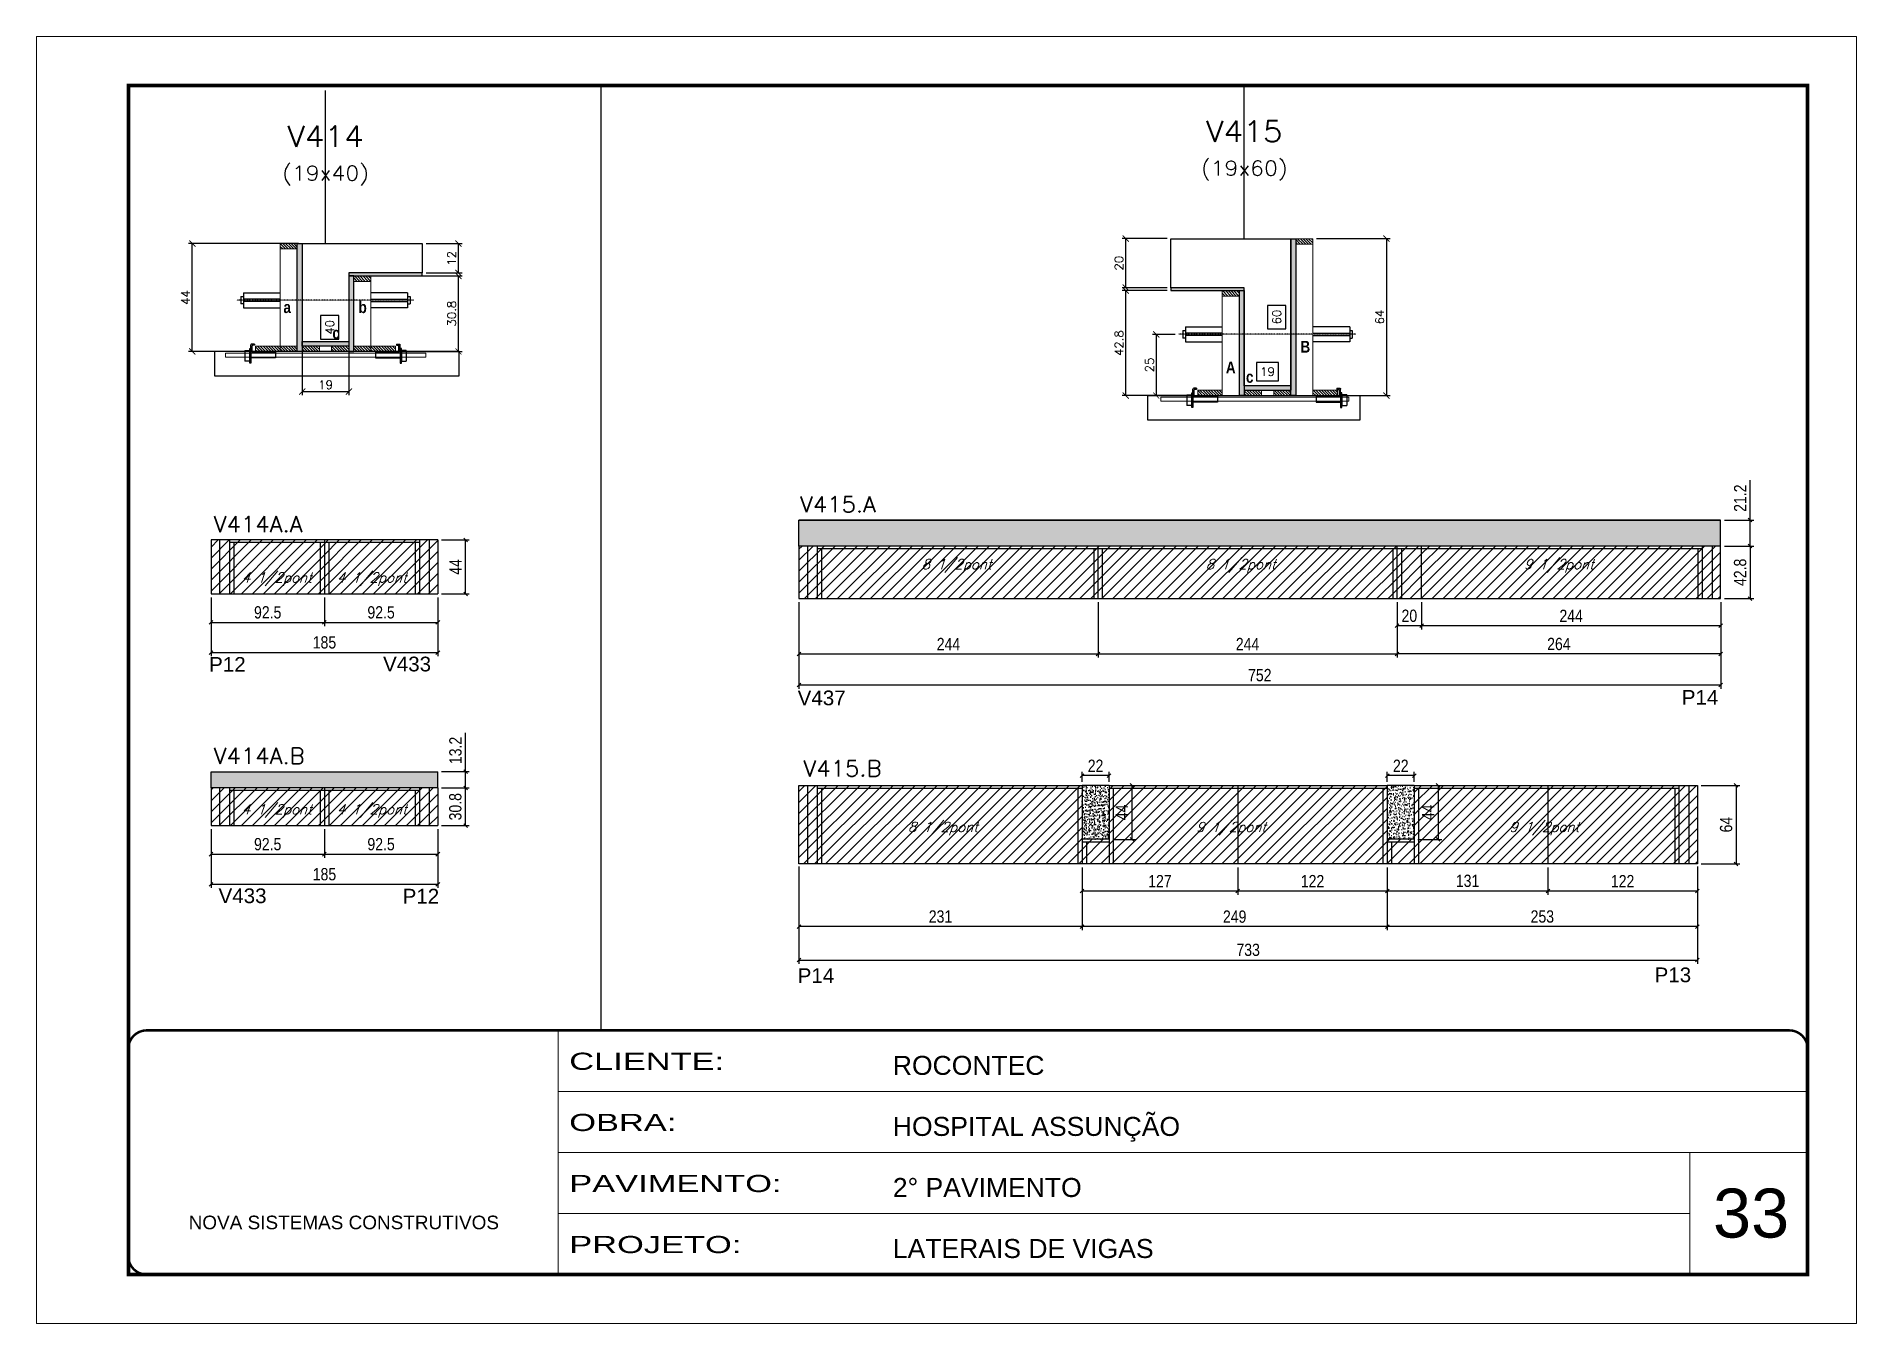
# Model space of a CAD drawing. Extents: x 137137 to 143418, y 10464 to 34486.
# Drawn here: x 137137 to 138622, y 24247 to 25297 of the extents above; entities that cross this region are included whole.
import ezdxf
from ezdxf.enums import TextEntityAlignment as Align

# ---------------------------------------------------------------- set-up
doc = ezdxf.new("R2010")
doc.units = 0
for name, pattern in [('CONTINUO', [0]), ('DASHED', [0.75, 0.5, -0.25]), ('HIDDEN', [0.375, 0.25, -0.125])]:
    doc.linetypes.add(name, pattern=pattern)
for name, color, linetype in [('5', 5, 'Continuous'), ('barrote', 251, 'Continuous'), ('COTA', 241, 'Continuous'), ('Cota Seção (2x)', 4, 'Continuous'), ('detalhes', 4, 'Continuous'), ('Painéis', 200, 'Continuous'), ('presilha', 1, 'Continuous'), ('Reaproveitamento', 251, 'Continuous'), ('SARR_2.2x7', 40, 'Continuous'), ('SARR_3.5x7', 81, 'Continuous'), ('TENSOR', 3, 'Continuous'), ('texto', 7, 'Continuous'), ('Texto de Titulo', 7, 'Continuous'), ('Texto Qtd Sarr', 242, 'Continuous')]:
    doc.layers.add(name, color=color, linetype=linetype)
for name, color, linetype, lineweight in [('CARIMBO', 255, 'Continuous', 9), ('CONCRETO', 251, 'Continuous', 25), ('Folhas', 255, 'Continuous', 9), ('Hachura', 251, 'Continuous', 9), ('Madeira', 126, 'Continuous', 18), ('SARRAFO DE PRESSAO', 251, 'DASHED', 9), ('SCO-___-LAJ', 2, 'Continuous', 0), ('Texto Seção', 7, 'Continuous', 15)]:
    doc.layers.add(name, color=color, linetype=linetype, lineweight=lineweight)
doc.styles.add('ARIAL', font='arial.ttf')
doc.styles.add('COTA TECNICA', font='techl___.ttf', dxfattribs={"height": 10})
doc.styles.add('REGUA-120', font='ROMANS.shx', dxfattribs={"height": 15})
doc.styles.add('Romans', font='romans.shx')
doc.styles.get("Standard").update_dxf_attribs({"font": 'arial.ttf'})
doc.styles.add('TECNICA', font='techb___.ttf', dxfattribs={"height": 10})
doc.styles.add('Tecnologia', font='')
doc.styles.get('Tecnologia').set_extended_font_data('Forgotten Futurist')
doc.dimstyles.new('Cota Seção (2x)', dxfattribs={"dimtxt": 7, "dimasz": 5, "dimexe": 3, "dimexo": 3, "dimgap": 2, "dimtad": 3, "dimdec": 1, "dimlfac": 0.5, "dimzin": 12, "dimdsep": 46, "dimtxsty": 'Romans', "dimblk": 'ARCHTICK', "dimcen": 0, "dimclrd": 4, "dimclre": 4, "dimclrt": 1, "dimadec": 1, "dimazin": 3, "dimtfac": 1, "dimtdec": 1, "dimtmove": 0, "dimatfit": 3, "dimldrblk": 'OBLIQUE', "dimfxl": 1, "dimtolj": 1, "dimtzin": 12, "dimarcsym": 0})
doc.dimstyles.new('Cota Seção interna', dxfattribs={"dimtxt": 7, "dimasz": 6, "dimexe": 0.18, "dimexo": 2, "dimgap": -4, "dimtad": 3, "dimdec": 1, "dimlfac": 0.5, "dimzin": 12, "dimdsep": 46, "dimtxsty": 'Romans', "dimblk": 'ARCHTICK', "dimcen": 0.09, "dimse1": 1, "dimse2": 1, "dimsd1": 1, "dimsd2": 1, "dimclrd": 180, "dimclre": 5, "dimclrt": 1, "dimadec": 0, "dimazin": 3, "dimtfac": 1, "dimtdec": 1, "dimtofl": 0, "dimtmove": 0, "dimatfit": 3, "dimldrblk": 'ARCHTICK', "dimfxl": 1, "dimtolj": 1, "dimtzin": 0, "dimarcsym": 0})
doc.dimstyles.new('PAINEL', dxfattribs={"dimtxt": 10, "dimasz": 3, "dimexe": 3, "dimexo": 3, "dimgap": 3, "dimtad": 1, "dimdec": 1, "dimzin": 12, "dimdsep": 46, "dimtxsty": 'COTA TECNICA', "dimblk1": 'OBLIQUE', "dimblk2": 'OBLIQUE', "dimsah": 1, "dimcen": 0.9, "dimclrd": 4, "dimclre": 4, "dimclrt": 240, "dimadec": 1, "dimazin": 3, "dimtfac": 1, "dimtdec": 1, "dimtmove": 0, "dimatfit": 3, "dimfxl": 1, "dimtolj": 1, "dimtzin": 12, "dimarcsym": 0})
pattern_1 = [(50, (6315.334, -7597.503), (5.46554007, -0.47817257), [0.5715, -6.2865]), (355, (6315.334, -7597.503), (-1.05730264, 5.73170536), [0.4572, -5.02921753]), (100.4514447, (6315.7893, -7597.543), (4.40823741, 5.25353256), [0.48570026, -5.34270734]), (46.1842, (6315.334, -7595.979), (8.13237123, -1.26126984), [0.85725, -9.42975]), (96.6355576, (6316.0115, -7596.084), (7.122124, 7.42278374), [0.7285507, -8.01406824]), (351.184151, (6315.334, -7595.979), (7.122124, 7.42278374), [0.685799, -7.54379196]), (21, (6316.096, -7596.36), (4.54843174, -3.06795595), [0.5715, -6.2865]), (326, (6316.096, -7596.36), (1.85406085, 5.52563898), [0.4572, -5.0292]), (71.451445, (6316.475, -7596.6157), (6.40249258, 2.45768307), [0.48570026, -5.34269813]), (37.5, (6315.3338, -7597.503), (0.092658098, 2.536651166), [0, -4.96824, 0, -5.1054, 0, -5.04825]), (7.5, (6315.3338, -7597.503), (2.004589875, 3.005417245), [0, -2.91084, 0, -4.85394, 0, -1.92405]), (327.5, (6313.6346, -7597.503), (4.067717855, -0.17186232), [0, -1.905, 0, -5.9436, 0, -7.8867]), (317.5, (6312.8726, -7597.503), (4.44387544, 0.76279473), [0, -2.4765, 0, -3.94716, 0, -5.6007])]
pattern_2 = [(45, (-4700.663, -8040.026), (-4.49012806, 4.49012806), [])]
pattern_3 = [(315, (160310.7745, 16810.5315), (1.12253202, 1.12253202), [])]
pattern_4 = [(315, (160310.7745, 16736.9315), (1.12253202, 1.12253202), [])]
pattern_5 = [(45, (-4795.84, -8040.026), (-4.49012806, 4.49012806), [])]
pattern_6 = [(45, (-4795.84, -8229.088), (-4.49012806, 4.49012806), [])]

msp = doc.modelspace()

# ---------------------------------------------------------------- texts
at = {"layer": '5', "linetype": 'Continuous'}
for s, rotation, p in [('P12', 0.00004, (137278.2, 24778.9)), ('V433', 0.00004, (137420.13, 24779.2)), ('V437', 0.00004, (137758.36, 24751.59)), ('P14', 0.00004, (138479.69, 24751.99)), ('V433', 359.99996, (137285.89, 24590.14)), ('P12', 359.99996, (137436.07, 24589.84)), ('P14', 0.00004, (137758.36, 24525.05)), ('P13', 0.00004, (138457.47, 24525.66))]:
    msp.add_text(s, height=12, rotation=rotation, dxfattribs=at).set_placement(p)
at = {"layer": 'CARIMBO', "style": 'ARIAL'}
msp.add_text('33', height=40, dxfattribs=at).set_placement((138505.15, 24317.32))
at = {"layer": 'detalhes', "style": 'TECNICA'}
for s, p in [('a', (137338.85, 25071.51)), ('b', (137400.09, 25071.5)), ('c', (137378.75, 25050.41)), ('B', (138168.55, 25039.21)), ('A', (138107.72, 25022.36)), ('c', (138124.1, 25014.67))]:
    msp.add_text(s, height=9.6, dxfattribs=at).set_placement(p)
at = {"layer": 'texto', "color": 2, "char_height": 8, "attachment_point": 5, "style": 'Romans'}
for s, insert in [('{\\Q19;\\C256;4 1/2pont}', (137333.5, 24854.43)), ('{\\Q19;\\C256;4 1/2pont}', (137411, 24854.43)), ('{\\Q19;\\C256;8 1/2pont}', (137888.1, 24865.3)), ('{\\Q19;\\C256;8 1/2pont}', (138119.92, 24865.3)), ('{\\Q19;\\C256;9 1/2pont}', (138379.43, 24865.3)), ('{\\Q19;\\C256;4 1/2pont}', (137333.5, 24665.37)), ('{\\Q19;\\C256;4 1/2pont}', (137411, 24665.37)), ('{\\Q19;\\C256;8 1/2pont}', (137876.92, 24651)), ('{\\Q19;\\C256;9 1/2pont}', (138112.03, 24651)), ('{\\Q19;\\C256;9 1/2pont}', (138367.51, 24651))]:
    msp.add_mtext(s, dxfattribs=dict(at, insert=insert))
at = {"layer": 'Texto Seção', "style": 'REGUA-120', "width": 1.05}
for s, p in [('V415.A', (137760.24, 24908.96)), ('V414A.A', (137281.97, 24892.8)), ('V414A.B', (137281.97, 24703.74)), ('V415.B', (137763.1, 24693.53))]:
    msp.add_text(s, height=13, dxfattribs=at).set_placement(p)

# ---------------------------------------------------------------- blocks, each defined once
blk = doc.blocks.new('9999999999')
at = {"color": 30, "linetype": 'CONTINUO'}
for p, q in [((98564.6, 34230.2), (98564.6, 34429.4)), ((98564.6, 34379.6), (99584, 34379.6)), ((98564.6, 34329.8), (99488, 34329.8)), ((99584, 34329.8), (99488, 34329.8)), ((99488, 34329.8), (99488, 34230.2)), ((98564.6, 34280), (99488, 34280))]:
    blk.add_line(p, q, dxfattribs=at)
at = {"color": 30, "linetype": 'CONTINUO', "const_width": 2}
blk.add_lwpolyline([(99584, 34230.2), (99584, 34414.4, 0.414214), (99569, 34429.4), (98229, 34429.4, 0.414214), (98214, 34414.4), (98214, 34245.2, 0.414214), (98229, 34230.2), (99584, 34230.2)], format="xyb", dxfattribs=at)
at = {"layer": 'Folhas'}
blk.add_lwpolyline([(98139, 34190.2), (99624, 34190.2), (99624, 35240.2), (98139, 35240.2)], close=True, dxfattribs=at)
at = {"layer": 'Folhas', "color": 30, "const_width": 3}
blk.add_lwpolyline([(98214, 34230.2), (99584, 34230.2), (99584, 35200.2), (98214, 35200.2)], close=True, dxfattribs=at)
at = {"color": 7, "linetype": 'Continuous', "ltscale": 5, "style": 'ARIAL'}
for s, height, p in [('ROCONTEC', 15.48, (98837.7, 34393.1)), ('HOSPITAL ASSUNÇÃO', 15.483, (98837.7, 34343.3)), ('2° PAVIMENTO', 15.483, (98837.7, 34293.5)), ('NOVA SISTEMAS CONSTRUTIVOS', 11.059, (98263.2, 34267.2)), ('LATERAIS DE VIGAS', 15.483, (98837.7, 34243.7))]:
    blk.add_text(s, height=height, dxfattribs=at).set_placement(p)
at = {"layer": 'Folhas', "color": 7, "style": 'Tecnologia', "width": 1.5}
for s, p in [('CLIENTE:', (98573.7, 34397.2)), ('OBRA:', (98573.7, 34347.3)), ('PAVIMENTO:', (98573.7, 34297.5)), ('PROJETO:', (98573.7, 34247.7))]:
    blk.add_text(s, height=14, dxfattribs=at).set_placement(p)
blk = doc.blocks.new('_Oblique')
at = {"color": 0, "linetype": 'ByBlock', "lineweight": -2}
blk.add_line((-0.5, -0.5), (0.5, 0.5), dxfattribs=at)
blk = doc.blocks.new('*D699')
at = {"layer": 'COTA', "color": 4, "linetype": 'ByBlock', "lineweight": -2, "transparency": 16777216}
for p, q in [((137759.4, 24835.6), (137759.4, 24790.4)), ((138003.4, 24835.6), (138003.4, 24790.4)), ((137759.4, 24793.4), (138003.4, 24793.4))]:
    blk.add_line(p, q, dxfattribs=at)
at = {"layer": 'Defpoints', "color": 0, "linetype": 'ByBlock', "transparency": 16777216}
for p in [(137759.4, 24838.6), (138003.4, 24838.6), (138003.4, 24793.4)]:
    blk.add_point(p, dxfattribs=at)
at = {"layer": 'COTA', "color": 4, "linetype": 'ByBlock', "lineweight": -2, "transparency": 16777216, "xscale": 3, "yscale": 3, "zscale": 3, "rotation": 180}
blk.add_blockref('_Oblique', (137759.4, 24793.4), dxfattribs=at)
at = {"layer": 'COTA', "color": 4, "linetype": 'ByBlock', "lineweight": -2, "transparency": 16777216, "xscale": 3, "yscale": 3, "zscale": 3}
blk.add_blockref('_Oblique', (138003.4, 24793.4), dxfattribs=at)
at = {"layer": 'COTA', "color": 240, "linetype": 'ByBlock', "transparency": 16777216, "insert": (137881.4, 24801.5), "char_height": 10, "attachment_point": 5, "style": 'COTA TECNICA'}
blk.add_mtext('\\A1;244', dxfattribs=at)
blk = doc.blocks.new('*D700')
at = {"layer": 'COTA', "color": 4, "linetype": 'ByBlock', "lineweight": -2, "transparency": 16777216}
for p, q in [((138003.4, 24835.6), (138003.4, 24790.4)), ((138247.4, 24835.6), (138247.4, 24790.4)), ((138003.4, 24793.4), (138247.4, 24793.4))]:
    blk.add_line(p, q, dxfattribs=at)
at = {"layer": 'Defpoints', "color": 0, "linetype": 'ByBlock', "transparency": 16777216}
for p in [(138003.4, 24838.6), (138247.4, 24838.6), (138247.4, 24793.4)]:
    blk.add_point(p, dxfattribs=at)
at = {"layer": 'COTA', "color": 4, "linetype": 'ByBlock', "lineweight": -2, "transparency": 16777216, "xscale": 3, "yscale": 3, "zscale": 3, "rotation": 180}
blk.add_blockref('_Oblique', (138003.4, 24793.4), dxfattribs=at)
at = {"layer": 'COTA', "color": 4, "linetype": 'ByBlock', "lineweight": -2, "transparency": 16777216, "xscale": 3, "yscale": 3, "zscale": 3}
blk.add_blockref('_Oblique', (138247.4, 24793.4), dxfattribs=at)
at = {"layer": 'COTA', "color": 240, "linetype": 'ByBlock', "transparency": 16777216, "insert": (138125.4, 24801.5), "char_height": 10, "attachment_point": 5, "style": 'COTA TECNICA'}
blk.add_mtext('\\A1;244', dxfattribs=at)
blk = doc.blocks.new('*D701')
at = {"layer": 'COTA', "color": 4, "linetype": 'ByBlock', "lineweight": -2, "transparency": 16777216}
for p, q in [((138247.4, 24835.6), (138247.4, 24790.4)), ((138511.4, 24835.6), (138511.4, 24790.4)), ((138511.4, 24793.4), (138247.4, 24793.4))]:
    blk.add_line(p, q, dxfattribs=at)
at = {"layer": 'Defpoints', "color": 0, "linetype": 'ByBlock', "transparency": 16777216}
for p in [(138247.4, 24838.6), (138511.4, 24838.6), (138247.4, 24793.4)]:
    blk.add_point(p, dxfattribs=at)
at = {"layer": 'COTA', "color": 4, "linetype": 'ByBlock', "lineweight": -2, "transparency": 16777216, "xscale": 3, "yscale": 3, "zscale": 3, "rotation": 180}
blk.add_blockref('_Oblique', (138247.4, 24793.4), dxfattribs=at)
at = {"layer": 'COTA', "color": 4, "linetype": 'ByBlock', "lineweight": -2, "transparency": 16777216, "xscale": 3, "yscale": 3, "zscale": 3}
blk.add_blockref('_Oblique', (138511.4, 24793.4), dxfattribs=at)
at = {"layer": 'COTA', "color": 240, "linetype": 'ByBlock', "transparency": 16777216, "insert": (138379.4, 24801.5), "char_height": 10, "attachment_point": 5, "style": 'COTA TECNICA'}
blk.add_mtext('\\A1;264', dxfattribs=at)
blk = doc.blocks.new('*D702')
at = {"layer": 'COTA', "color": 4, "linetype": 'ByBlock', "lineweight": -2, "transparency": 16777216}
for p, q in [((138267.4, 24835.6), (138267.4, 24813.4)), ((138511.4, 24835.6), (138511.4, 24813.4)), ((138511.4, 24816.4), (138267.4, 24816.4))]:
    blk.add_line(p, q, dxfattribs=at)
at = {"layer": 'Defpoints', "color": 0, "linetype": 'ByBlock', "transparency": 16777216}
for p in [(138267.4, 24838.6), (138511.4, 24838.6), (138267.4, 24816.4)]:
    blk.add_point(p, dxfattribs=at)
at = {"layer": 'COTA', "color": 4, "linetype": 'ByBlock', "lineweight": -2, "transparency": 16777216, "xscale": 3, "yscale": 3, "zscale": 3, "rotation": 180}
blk.add_blockref('_Oblique', (138267.4, 24816.4), dxfattribs=at)
at = {"layer": 'COTA', "color": 4, "linetype": 'ByBlock', "lineweight": -2, "transparency": 16777216, "xscale": 3, "yscale": 3, "zscale": 3}
blk.add_blockref('_Oblique', (138511.4, 24816.4), dxfattribs=at)
at = {"layer": 'COTA', "color": 240, "linetype": 'ByBlock', "transparency": 16777216, "insert": (138389.4, 24824.5), "char_height": 10, "attachment_point": 5, "style": 'COTA TECNICA'}
blk.add_mtext('\\A1;244', dxfattribs=at)
blk = doc.blocks.new('*D703')
at = {"layer": 'COTA', "color": 4, "linetype": 'ByBlock', "lineweight": -2, "transparency": 16777216}
for p, q in [((138247.4, 24835.6), (138247.4, 24813.4)), ((138267.4, 24835.6), (138267.4, 24813.4)), ((138267.4, 24816.4), (138247.4, 24816.4))]:
    blk.add_line(p, q, dxfattribs=at)
at = {"layer": 'Defpoints', "color": 0, "linetype": 'ByBlock', "transparency": 16777216}
for p in [(138247.4, 24838.6), (138267.4, 24838.6), (138247.4, 24816.4)]:
    blk.add_point(p, dxfattribs=at)
at = {"layer": 'COTA', "color": 4, "linetype": 'ByBlock', "lineweight": -2, "transparency": 16777216, "xscale": 3, "yscale": 3, "zscale": 3, "rotation": 180}
blk.add_blockref('_Oblique', (138247.4, 24816.4), dxfattribs=at)
at = {"layer": 'COTA', "color": 4, "linetype": 'ByBlock', "lineweight": -2, "transparency": 16777216, "xscale": 3, "yscale": 3, "zscale": 3}
blk.add_blockref('_Oblique', (138267.4, 24816.4), dxfattribs=at)
at = {"layer": 'COTA', "color": 240, "linetype": 'ByBlock', "transparency": 16777216, "insert": (138257.4, 24824.5), "char_height": 10, "attachment_point": 5, "style": 'COTA TECNICA'}
blk.add_mtext('\\A1;20', dxfattribs=at)
blk = doc.blocks.new('*D704')
at = {"layer": 'COTA', "color": 4, "linetype": 'ByBlock', "lineweight": -2, "transparency": 16777216}
for p, q in [((138239.4, 24619.2), (138239.4, 24568)), ((138492.4, 24619.2), (138492.4, 24568)), ((138492.4, 24571), (138239.4, 24571))]:
    blk.add_line(p, q, dxfattribs=at)
at = {"layer": 'Defpoints', "color": 0, "linetype": 'ByBlock', "transparency": 16777216}
for p in [(138239.4, 24622.2), (138492.4, 24622.2), (138239.4, 24571)]:
    blk.add_point(p, dxfattribs=at)
at = {"layer": 'COTA', "color": 4, "linetype": 'ByBlock', "lineweight": -2, "transparency": 16777216, "xscale": 3, "yscale": 3, "zscale": 3, "rotation": 180}
blk.add_blockref('_Oblique', (138239.4, 24571), dxfattribs=at)
at = {"layer": 'COTA', "color": 4, "linetype": 'ByBlock', "lineweight": -2, "transparency": 16777216, "xscale": 3, "yscale": 3, "zscale": 3}
blk.add_blockref('_Oblique', (138492.4, 24571), dxfattribs=at)
at = {"layer": 'COTA', "color": 240, "linetype": 'ByBlock', "transparency": 16777216, "insert": (138365.9, 24579.2), "char_height": 10, "attachment_point": 5, "style": 'COTA TECNICA'}
blk.add_mtext('\\A1;253', dxfattribs=at)
blk = doc.blocks.new('*D705')
at = {"layer": 'COTA', "color": 4, "linetype": 'ByBlock', "lineweight": -2, "transparency": 16777216}
for p, q in [((137990.4, 24619.2), (137990.4, 24568)), ((138239.4, 24619.2), (138239.4, 24568)), ((138239.4, 24571), (137990.4, 24571))]:
    blk.add_line(p, q, dxfattribs=at)
at = {"layer": 'Defpoints', "color": 0, "linetype": 'ByBlock', "transparency": 16777216}
for p in [(137990.4, 24622.2), (138239.4, 24622.2), (137990.4, 24571)]:
    blk.add_point(p, dxfattribs=at)
at = {"layer": 'COTA', "color": 4, "linetype": 'ByBlock', "lineweight": -2, "transparency": 16777216, "xscale": 3, "yscale": 3, "zscale": 3, "rotation": 180}
blk.add_blockref('_Oblique', (137990.4, 24571), dxfattribs=at)
at = {"layer": 'COTA', "color": 4, "linetype": 'ByBlock', "lineweight": -2, "transparency": 16777216, "xscale": 3, "yscale": 3, "zscale": 3}
blk.add_blockref('_Oblique', (138239.4, 24571), dxfattribs=at)
at = {"layer": 'COTA', "color": 240, "linetype": 'ByBlock', "transparency": 16777216, "insert": (138114.9, 24579.1), "char_height": 10, "attachment_point": 5, "style": 'COTA TECNICA'}
blk.add_mtext('\\A1;249', dxfattribs=at)
blk = doc.blocks.new('*D706')
at = {"layer": 'COTA', "color": 4, "linetype": 'ByBlock', "lineweight": -2, "transparency": 16777216}
for p, q in [((137759.4, 24619.2), (137759.4, 24568)), ((137990.4, 24619.2), (137990.4, 24568)), ((137990.4, 24571), (137759.4, 24571))]:
    blk.add_line(p, q, dxfattribs=at)
at = {"layer": 'Defpoints', "color": 0, "linetype": 'ByBlock', "transparency": 16777216}
for p in [(137759.4, 24622.2), (137990.4, 24622.2), (137759.4, 24571)]:
    blk.add_point(p, dxfattribs=at)
at = {"layer": 'COTA', "color": 4, "linetype": 'ByBlock', "lineweight": -2, "transparency": 16777216, "xscale": 3, "yscale": 3, "zscale": 3, "rotation": 180}
blk.add_blockref('_Oblique', (137759.4, 24571), dxfattribs=at)
at = {"layer": 'COTA', "color": 4, "linetype": 'ByBlock', "lineweight": -2, "transparency": 16777216, "xscale": 3, "yscale": 3, "zscale": 3}
blk.add_blockref('_Oblique', (137990.4, 24571), dxfattribs=at)
at = {"layer": 'COTA', "color": 240, "linetype": 'ByBlock', "transparency": 16777216, "insert": (137874.9, 24579.2), "char_height": 10, "attachment_point": 5, "style": 'COTA TECNICA'}
blk.add_mtext('\\A1;231', dxfattribs=at)
blk = doc.blocks.new('*D707')
at = {"layer": 'COTA', "color": 4, "linetype": 'ByBlock', "lineweight": -2, "transparency": 16777216}
for p, q in [((138370.4, 24619.2), (138370.4, 24597)), ((138492.4, 24619.2), (138492.4, 24597)), ((138492.4, 24600), (138370.4, 24600))]:
    blk.add_line(p, q, dxfattribs=at)
at = {"layer": 'Defpoints', "color": 0, "linetype": 'ByBlock', "transparency": 16777216}
for p in [(138370.4, 24622.2), (138492.4, 24622.2), (138370.4, 24600)]:
    blk.add_point(p, dxfattribs=at)
at = {"layer": 'COTA', "color": 4, "linetype": 'ByBlock', "lineweight": -2, "transparency": 16777216, "xscale": 3, "yscale": 3, "zscale": 3, "rotation": 180}
blk.add_blockref('_Oblique', (138370.4, 24600), dxfattribs=at)
at = {"layer": 'COTA', "color": 4, "linetype": 'ByBlock', "lineweight": -2, "transparency": 16777216, "xscale": 3, "yscale": 3, "zscale": 3}
blk.add_blockref('_Oblique', (138492.4, 24600), dxfattribs=at)
at = {"layer": 'COTA', "color": 240, "linetype": 'ByBlock', "transparency": 16777216, "insert": (138431.4, 24608.1), "char_height": 10, "attachment_point": 5, "style": 'COTA TECNICA'}
blk.add_mtext('\\A1;122', dxfattribs=at)
blk = doc.blocks.new('*D708')
at = {"layer": 'COTA', "color": 4, "linetype": 'ByBlock', "lineweight": -2, "transparency": 16777216}
for p, q in [((138239.4, 24619.2), (138239.4, 24597)), ((138370.4, 24619.2), (138370.4, 24597)), ((138370.4, 24600), (138239.4, 24600))]:
    blk.add_line(p, q, dxfattribs=at)
at = {"layer": 'Defpoints', "color": 0, "linetype": 'ByBlock', "transparency": 16777216}
for p in [(138239.4, 24622.2), (138370.4, 24622.2), (138239.4, 24600)]:
    blk.add_point(p, dxfattribs=at)
at = {"layer": 'COTA', "color": 4, "linetype": 'ByBlock', "lineweight": -2, "transparency": 16777216, "xscale": 3, "yscale": 3, "zscale": 3, "rotation": 180}
blk.add_blockref('_Oblique', (138239.4, 24600), dxfattribs=at)
at = {"layer": 'COTA', "color": 4, "linetype": 'ByBlock', "lineweight": -2, "transparency": 16777216, "xscale": 3, "yscale": 3, "zscale": 3}
blk.add_blockref('_Oblique', (138370.4, 24600), dxfattribs=at)
at = {"layer": 'COTA', "color": 240, "linetype": 'ByBlock', "transparency": 16777216, "insert": (138304.9, 24608.3), "char_height": 10, "attachment_point": 5, "style": 'COTA TECNICA'}
blk.add_mtext('\\A1;131', dxfattribs=at)
blk = doc.blocks.new('*D709')
at = {"layer": 'COTA', "color": 4, "linetype": 'ByBlock', "lineweight": -2, "transparency": 16777216}
for p, q in [((138117.4, 24619.2), (138117.4, 24597)), ((138239.4, 24619.2), (138239.4, 24597)), ((138239.4, 24600), (138117.4, 24600))]:
    blk.add_line(p, q, dxfattribs=at)
at = {"layer": 'Defpoints', "color": 0, "linetype": 'ByBlock', "transparency": 16777216}
for p in [(138117.4, 24622.2), (138239.4, 24622.2), (138117.4, 24600)]:
    blk.add_point(p, dxfattribs=at)
at = {"layer": 'COTA', "color": 4, "linetype": 'ByBlock', "lineweight": -2, "transparency": 16777216, "xscale": 3, "yscale": 3, "zscale": 3, "rotation": 180}
blk.add_blockref('_Oblique', (138117.4, 24600), dxfattribs=at)
at = {"layer": 'COTA', "color": 4, "linetype": 'ByBlock', "lineweight": -2, "transparency": 16777216, "xscale": 3, "yscale": 3, "zscale": 3}
blk.add_blockref('_Oblique', (138239.4, 24600), dxfattribs=at)
at = {"layer": 'COTA', "color": 240, "linetype": 'ByBlock', "transparency": 16777216, "insert": (138178.4, 24608.1), "char_height": 10, "attachment_point": 5, "style": 'COTA TECNICA'}
blk.add_mtext('\\A1;122', dxfattribs=at)
blk = doc.blocks.new('*D710')
at = {"layer": 'COTA', "color": 4, "linetype": 'ByBlock', "lineweight": -2, "transparency": 16777216}
for p, q in [((137990.4, 24619.2), (137990.4, 24597)), ((138117.4, 24619.2), (138117.4, 24597)), ((138117.4, 24600), (137990.4, 24600))]:
    blk.add_line(p, q, dxfattribs=at)
at = {"layer": 'Defpoints', "color": 0, "linetype": 'ByBlock', "transparency": 16777216}
for p in [(137990.4, 24622.2), (138117.4, 24622.2), (137990.4, 24600)]:
    blk.add_point(p, dxfattribs=at)
at = {"layer": 'COTA', "color": 4, "linetype": 'ByBlock', "lineweight": -2, "transparency": 16777216, "xscale": 3, "yscale": 3, "zscale": 3, "rotation": 180}
blk.add_blockref('_Oblique', (137990.4, 24600), dxfattribs=at)
at = {"layer": 'COTA', "color": 4, "linetype": 'ByBlock', "lineweight": -2, "transparency": 16777216, "xscale": 3, "yscale": 3, "zscale": 3}
blk.add_blockref('_Oblique', (138117.4, 24600), dxfattribs=at)
at = {"layer": 'COTA', "color": 240, "linetype": 'ByBlock', "transparency": 16777216, "insert": (138053.9, 24608.1), "char_height": 10, "attachment_point": 5, "style": 'COTA TECNICA'}
blk.add_mtext('\\A1;127', dxfattribs=at)
blk = doc.blocks.new('*D711')
at = {"layer": 'COTA', "color": 4, "linetype": 'ByBlock', "lineweight": -2, "transparency": 16777216}
for p, q in [((138015.4, 24686.2), (138034, 24686.2)), ((138031, 24686.2), (138031, 24642.2)), ((138015.4, 24642.2), (138034, 24642.2))]:
    blk.add_line(p, q, dxfattribs=at)
at = {"layer": 'Defpoints', "color": 0, "linetype": 'ByBlock', "transparency": 16777216}
for p in [(138012.4, 24686.2), (138012.4, 24642.2), (138031, 24642.2)]:
    blk.add_point(p, dxfattribs=at)
at = {"layer": 'COTA', "color": 4, "linetype": 'ByBlock', "lineweight": -2, "transparency": 16777216, "xscale": 3, "yscale": 3, "zscale": 3}
for p, rotation in [((138031, 24686.2), 90), ((138031, 24642.2), 270)]:
    blk.add_blockref('_Oblique', p, dxfattribs=dict(at, rotation=rotation))
at = {"layer": 'COTA', "color": 240, "linetype": 'ByBlock', "transparency": 16777216, "insert": (138022.9, 24664.2), "char_height": 10, "attachment_point": 5, "rotation": 90, "style": 'COTA TECNICA'}
blk.add_mtext('\\A1;44', dxfattribs=at)
blk = doc.blocks.new('*D712')
at = {"layer": 'COTA', "color": 4, "linetype": 'ByBlock', "lineweight": -2, "transparency": 16777216}
for p, q in [((138264.4, 24686.2), (138283.8, 24686.2)), ((138280.8, 24686.2), (138280.8, 24642.2)), ((138264.4, 24642.2), (138283.8, 24642.2))]:
    blk.add_line(p, q, dxfattribs=at)
at = {"layer": 'Defpoints', "color": 0, "linetype": 'ByBlock', "transparency": 16777216}
for p in [(138261.4, 24686.2), (138261.4, 24642.2), (138280.8, 24642.2)]:
    blk.add_point(p, dxfattribs=at)
at = {"layer": 'COTA', "color": 4, "linetype": 'ByBlock', "lineweight": -2, "transparency": 16777216, "xscale": 3, "yscale": 3, "zscale": 3}
for p, rotation in [((138280.8, 24686.2), 90), ((138280.8, 24642.2), 270)]:
    blk.add_blockref('_Oblique', p, dxfattribs=dict(at, rotation=rotation))
at = {"layer": 'COTA', "color": 240, "linetype": 'ByBlock', "transparency": 16777216, "insert": (138272.7, 24664.2), "char_height": 10, "attachment_point": 5, "rotation": 90, "style": 'COTA TECNICA'}
blk.add_mtext('\\A1;44', dxfattribs=at)
blk = doc.blocks.new('*D713')
at = {"layer": 'COTA', "color": 4, "linetype": 'ByBlock', "lineweight": -2, "transparency": 16777216}
for p, q in [((138495.4, 24686.2), (138527, 24686.2)), ((138524, 24686.2), (138524, 24622.2)), ((138495.4, 24622.2), (138527, 24622.2))]:
    blk.add_line(p, q, dxfattribs=at)
at = {"layer": 'Defpoints', "color": 0, "linetype": 'ByBlock', "transparency": 16777216}
for p in [(138492.4, 24686.2), (138492.4, 24622.2), (138524, 24622.2)]:
    blk.add_point(p, dxfattribs=at)
at = {"layer": 'COTA', "color": 4, "linetype": 'ByBlock', "lineweight": -2, "transparency": 16777216, "xscale": 3, "yscale": 3, "zscale": 3}
for p, rotation in [((138524, 24686.2), 90), ((138524, 24622.2), 270)]:
    blk.add_blockref('_Oblique', p, dxfattribs=dict(at, rotation=rotation))
at = {"layer": 'COTA', "color": 240, "linetype": 'ByBlock', "transparency": 16777216, "insert": (138515.9, 24654.2), "char_height": 10, "attachment_point": 5, "rotation": 90, "style": 'COTA TECNICA'}
blk.add_mtext('\\A1;64', dxfattribs=at)
blk = doc.blocks.new('*D714')
at = {"layer": 'COTA', "color": 4, "linetype": 'ByBlock', "lineweight": -2, "transparency": 16777216}
for p, q in [((138535.4, 24902.6), (138535.4, 24935.3)), ((138514.4, 24902.6), (138538.4, 24902.6)), ((138535.4, 24881.4), (138535.4, 24902.6)), ((138514.4, 24881.4), (138538.4, 24881.4))]:
    blk.add_line(p, q, dxfattribs=at)
at = {"layer": 'Defpoints', "color": 0, "linetype": 'ByBlock', "transparency": 16777216}
for p in [(138511.4, 24902.6), (138511.4, 24881.4), (138535.4, 24881.4)]:
    blk.add_point(p, dxfattribs=at)
at = {"layer": 'COTA', "color": 4, "linetype": 'ByBlock', "lineweight": -2, "transparency": 16777216, "xscale": 3, "yscale": 3, "zscale": 3}
for p, rotation in [((138535.4, 24902.6), 90), ((138535.4, 24881.4), 270)]:
    blk.add_blockref('_Oblique', p, dxfattribs=dict(at, rotation=rotation))
at = {"layer": 'COTA', "color": 240, "linetype": 'ByBlock', "transparency": 16777216, "insert": (138527.3, 24920.5), "char_height": 10, "attachment_point": 5, "rotation": 90, "style": 'COTA TECNICA'}
blk.add_mtext('\\A1;21.2', dxfattribs=at)
blk = doc.blocks.new('*D715')
at = {"layer": 'COTA', "color": 4, "linetype": 'ByBlock', "lineweight": -2, "transparency": 16777216}
for p, q in [((138514.4, 24881.4), (138538.4, 24881.4)), ((138535.4, 24881.4), (138535.4, 24838.6)), ((138514.4, 24838.6), (138538.4, 24838.6))]:
    blk.add_line(p, q, dxfattribs=at)
at = {"layer": 'Defpoints', "color": 0, "linetype": 'ByBlock', "transparency": 16777216}
for p in [(138511.4, 24881.4), (138511.4, 24838.6), (138535.4, 24838.6)]:
    blk.add_point(p, dxfattribs=at)
at = {"layer": 'COTA', "color": 4, "linetype": 'ByBlock', "lineweight": -2, "transparency": 16777216, "xscale": 3, "yscale": 3, "zscale": 3}
for p, rotation in [((138535.4, 24881.4), 90), ((138535.4, 24838.6), 270)]:
    blk.add_blockref('_Oblique', p, dxfattribs=dict(at, rotation=rotation))
at = {"layer": 'COTA', "color": 240, "linetype": 'ByBlock', "transparency": 16777216, "insert": (138527.3, 24860), "char_height": 10, "attachment_point": 5, "rotation": 90, "style": 'COTA TECNICA'}
blk.add_mtext('\\A1;42.8', dxfattribs=at)
blk = doc.blocks.new('titulo1')
at = {"layer": 'Defpoints', "color": 252, "linetype": 'HIDDEN', "ltscale": 2}
blk.add_line((0, 0), (0, 125), dxfattribs=at)
at = {"layer": 'Defpoints', "style": 'Romans', "oblique": 15}
blk.add_attdef('FOLHA', text='', height=10, dxfattribs=at).set_placement((0, 15.6), align=Align.MIDDLE_CENTER)
at = {"layer": 'Texto Qtd Sarr', "color": 3, "style": 'Romans', "oblique": 15}
for tag, height, p in [('TITULO', 17, (0, 71.4)), ('SEÇÃO', 12, (0, 41.5))]:
    blk.add_attdef(tag, text='', height=height, dxfattribs=at).set_placement(p, align=Align.MIDDLE_CENTER)
blk = doc.blocks.new('_ArchTick')
at = {"color": 0, "linetype": 'ByBlock', "const_width": 0.15}
blk.add_lwpolyline([(-0.5, -0.5), (0.5, 0.5)], dxfattribs=at)
blk = doc.blocks.new('*D716')
at = {"layer": 'COTA', "color": 4, "lineweight": -2, "transparency": 16777216}
for p, q in [((138059.7, 25089.8), (138023, 25089.8)), ((138026, 25004.2), (138026, 25089.8)), ((138077.3, 25004.2), (138023, 25004.2))]:
    blk.add_line(p, q, dxfattribs=at)
at = {"layer": 'Defpoints', "color": 0, "transparency": 16777216}
for p in [(138026, 25089.8), (138062.7, 25089.8), (138080.3, 25004.2)]:
    blk.add_point(p, dxfattribs=at)
at = {"layer": 'COTA', "color": 4, "lineweight": -2, "transparency": 16777216, "xscale": 5, "yscale": 5, "zscale": 5}
for p, rotation in [((138026, 25089.8), 90), ((138026, 25004.2), 270)]:
    blk.add_blockref('_ArchTick', p, dxfattribs=dict(at, rotation=rotation))
at = {"layer": 'COTA', "color": 1, "transparency": 16777216, "insert": (138020.5, 25047), "char_height": 7, "attachment_point": 5, "rotation": 90, "style": 'Romans'}
blk.add_mtext('\\A1;42.8', dxfattribs=at)
blk = doc.blocks.new('*D717')
at = {"layer": 'COTA', "color": 4, "lineweight": -2, "transparency": 16777216}
for p, q in [((138059.7, 25132.2), (138023, 25132.2)), ((138026, 25092.2), (138026, 25132.2)), ((138059.7, 25092.2), (138023, 25092.2))]:
    blk.add_line(p, q, dxfattribs=at)
at = {"layer": 'Defpoints', "color": 0, "transparency": 16777216}
for p in [(138026, 25132.2), (138062.7, 25132.2), (138062.7, 25092.2)]:
    blk.add_point(p, dxfattribs=at)
at = {"layer": 'COTA', "color": 4, "lineweight": -2, "transparency": 16777216, "xscale": 5, "yscale": 5, "zscale": 5}
for p, rotation in [((138026, 25132.2), 90), ((138026, 25092.2), 270)]:
    blk.add_blockref('_ArchTick', p, dxfattribs=dict(at, rotation=rotation))
at = {"layer": 'COTA', "color": 1, "transparency": 16777216, "insert": (138020.5, 25112.2), "char_height": 7, "attachment_point": 5, "rotation": 90, "style": 'Romans'}
blk.add_mtext('\\A1;20', dxfattribs=at)
blk = doc.blocks.new('*D718')
at = {"layer": 'Cota Seção (2x)', "color": 180, "lineweight": -2, "transparency": 16777216}
for p, q in [((138156.7, 25077.7), (138141.7, 25077.7)), ((138141.7, 25077.7), (138141.7, 25058.7)), ((138156.7, 25058.7), (138156.7, 25077.7)), ((138141.7, 25058.7), (138156.7, 25058.7))]:
    blk.add_line(p, q, dxfattribs=at)
at = {"layer": 'Defpoints', "color": 0, "transparency": 16777216}
for p in [(138122.7, 25132.2), (138160.7, 25132.2), (138122.7, 25012.2)]:
    blk.add_point(p, dxfattribs=at)
at = {"layer": 'Cota Seção (2x)', "color": 1, "transparency": 16777216, "insert": (138149.2, 25068.2), "char_height": 7, "attachment_point": 5, "rotation": 90, "style": 'Romans'}
blk.add_mtext('\\A1;60', dxfattribs=at)
blk = doc.blocks.new('PRESILHA METÁLICA 1')
at = {"layer": 'presilha'}
for p, q in [((0, 13), (6, 13)), ((0, 13), (0, 0)), ((6, 0), (0, 0)), ((6, 15.5), (7.5, 15.5)), ((6, -2.5), (6, 15.5)), ((6, 13), (6, 0)), ((7.5, 10.6), (7.5, 19.9)), ((7.5, 15.5), (7.5, -2.5)), ((37.5, 4.1), (7.5, 4.1)), ((12, 21), (8.6, 21)), ((9, 11.6), (9, 18.9)), ((12, 19.5), (9.6, 19.5)), ((37.5, 11), (9.6, 11)), ((12, 21), (12, 19.5)), ((37.5, 11), (37.5, 4.1)), ((7.5, -2.5), (6, -2.5))]:
    blk.add_line(p, q, dxfattribs=at)
for centre, radius, start, end in [((8.6, 19.9), 1.14, 90, 180), ((9.6, 18.9), 0.57, 90, 180), ((9.6, 11.6), 0.57, 180, 270)]:
    blk.add_arc(centre, radius, start, end, dxfattribs=at)
blk = doc.blocks.new('*D719')
at = {"layer": 'Cota Seção (2x)', "color": 180, "lineweight": -2, "transparency": 16777216}
for p, q in [((138150.7, 25031.2), (138132.7, 25031.2)), ((138132.7, 25031.2), (138132.7, 25016.2)), ((138150.7, 25016.2), (138150.7, 25031.2)), ((138132.7, 25016.2), (138150.7, 25016.2))]:
    blk.add_line(p, q, dxfattribs=at)
at = {"layer": 'Defpoints', "color": 0, "transparency": 16777216}
for p in [(138122.7, 25012.2), (138122.7, 25004.2), (138160.7, 25004.2)]:
    blk.add_point(p, dxfattribs=at)
at = {"layer": 'Cota Seção (2x)', "color": 1, "transparency": 16777216, "insert": (138141.7, 25023.7), "char_height": 7, "attachment_point": 5, "style": 'Romans'}
blk.add_mtext('\\A1;19', dxfattribs=at)
blk = doc.blocks.new('*D720')
at = {"layer": 'COTA', "color": 4, "lineweight": -2, "transparency": 16777216}
for p, q in [((138181.7, 25132.2), (138241.7, 25132.2)), ((138238.7, 25132.2), (138238.7, 25004.2)), ((138181.7, 25004.2), (138241.7, 25004.2))]:
    blk.add_line(p, q, dxfattribs=at)
at = {"layer": 'Defpoints', "color": 0, "transparency": 16777216}
for p in [(138178.7, 25132.2), (138178.7, 25004.2), (138238.7, 25004.2)]:
    blk.add_point(p, dxfattribs=at)
at = {"layer": 'COTA', "color": 4, "lineweight": -2, "transparency": 16777216, "xscale": 5, "yscale": 5, "zscale": 5}
for p, rotation in [((138238.7, 25132.2), 90), ((138238.7, 25004.2), 270)]:
    blk.add_blockref('_ArchTick', p, dxfattribs=dict(at, rotation=rotation))
at = {"layer": 'COTA', "color": 1, "transparency": 16777216, "insert": (138233.2, 25068.2), "char_height": 7, "attachment_point": 5, "rotation": 90, "style": 'Romans'}
blk.add_mtext('\\A1;64', dxfattribs=at)
blk = doc.blocks.new('*D721')
at = {"layer": 'COTA', "color": 4, "lineweight": -2, "transparency": 16777216}
for p, q in [((138066.4, 25054.1), (138047.9, 25054.1)), ((138050.9, 25054.1), (138050.9, 25004.2)), ((138066.4, 25004.2), (138047.9, 25004.2))]:
    blk.add_line(p, q, dxfattribs=at)
at = {"layer": 'Defpoints', "color": 0, "transparency": 16777216}
for p in [(138069.4, 25054.1), (138050.9, 25004.2), (138069.4, 25004.2)]:
    blk.add_point(p, dxfattribs=at)
at = {"layer": 'COTA', "color": 4, "lineweight": -2, "transparency": 16777216, "xscale": 5, "yscale": 5, "zscale": 5}
for p, rotation in [((138050.9, 25054.1), 90), ((138050.9, 25004.2), 270)]:
    blk.add_blockref('_ArchTick', p, dxfattribs=dict(at, rotation=rotation))
at = {"layer": 'COTA', "color": 1, "transparency": 16777216, "insert": (138045.4, 25029.2), "char_height": 7, "attachment_point": 5, "rotation": 90, "style": 'Romans'}
blk.add_mtext('\\A1;25', dxfattribs=at)
blk = doc.blocks.new('*D794')
at = {"layer": 'COTA', "color": 4, "lineweight": -2, "transparency": 16777216}
for p, q in [((137990.4, 24689.2), (137990.4, 24697.2)), ((138012.4, 24689.2), (138012.4, 24697.2)), ((138012.4, 24694.2), (137990.4, 24694.2))]:
    blk.add_line(p, q, dxfattribs=at)
at = {"layer": 'Defpoints', "color": 0, "transparency": 16777216}
for p in [(137990.4, 24694.2), (137990.4, 24686.2), (138012.4, 24686.2)]:
    blk.add_point(p, dxfattribs=at)
at = {"layer": 'COTA', "color": 4, "lineweight": -2, "transparency": 16777216, "xscale": 3, "yscale": 3, "zscale": 3, "rotation": 180}
blk.add_blockref('_Oblique', (137990.4, 24694.2), dxfattribs=at)
at = {"layer": 'COTA', "color": 4, "lineweight": -2, "transparency": 16777216, "xscale": 3, "yscale": 3, "zscale": 3}
blk.add_blockref('_Oblique', (138012.4, 24694.2), dxfattribs=at)
at = {"layer": 'COTA', "color": 240, "transparency": 16777216, "insert": (138001.4, 24702.2), "char_height": 10, "attachment_point": 5, "style": 'COTA TECNICA'}
blk.add_mtext('\\A1;22', dxfattribs=at)
blk = doc.blocks.new('*D795')
at = {"layer": 'COTA', "color": 4, "lineweight": -2, "transparency": 16777216}
for p, q in [((138239.4, 24689.2), (138239.4, 24697.2)), ((138261.4, 24689.2), (138261.4, 24697.2)), ((138261.4, 24694.2), (138239.4, 24694.2))]:
    blk.add_line(p, q, dxfattribs=at)
at = {"layer": 'Defpoints', "color": 0, "transparency": 16777216}
for p in [(138239.4, 24694.2), (138239.4, 24686.2), (138261.4, 24686.2)]:
    blk.add_point(p, dxfattribs=at)
at = {"layer": 'COTA', "color": 4, "lineweight": -2, "transparency": 16777216, "xscale": 3, "yscale": 3, "zscale": 3, "rotation": 180}
blk.add_blockref('_Oblique', (138239.4, 24694.2), dxfattribs=at)
at = {"layer": 'COTA', "color": 4, "lineweight": -2, "transparency": 16777216, "xscale": 3, "yscale": 3, "zscale": 3}
blk.add_blockref('_Oblique', (138261.4, 24694.2), dxfattribs=at)
at = {"layer": 'COTA', "color": 240, "transparency": 16777216, "insert": (138250.4, 24702.2), "char_height": 10, "attachment_point": 5, "style": 'COTA TECNICA'}
blk.add_mtext('\\A1;22', dxfattribs=at)
blk = doc.blocks.new('*D788')
at = {"layer": 'COTA', "color": 4, "lineweight": -2, "ltscale": 25, "transparency": 16777216}
for p, q in [((137759.4, 24835.6), (137759.4, 24765)), ((138511.4, 24835.6), (138511.4, 24765)), ((138511.4, 24768), (137759.4, 24768))]:
    blk.add_line(p, q, dxfattribs=at)
at = {"layer": 'Defpoints', "color": 0, "ltscale": 25, "transparency": 16777216}
for p in [(137759.4, 24838.6), (138511.4, 24838.6), (137759.4, 24768)]:
    blk.add_point(p, dxfattribs=at)
at = {"layer": 'COTA', "color": 4, "lineweight": -2, "ltscale": 25, "transparency": 16777216, "xscale": 3, "yscale": 3, "zscale": 3, "rotation": 180}
blk.add_blockref('_Oblique', (137759.4, 24768), dxfattribs=at)
at = {"layer": 'COTA', "color": 4, "lineweight": -2, "ltscale": 25, "transparency": 16777216, "xscale": 3, "yscale": 3, "zscale": 3}
blk.add_blockref('_Oblique', (138511.4, 24768), dxfattribs=at)
at = {"layer": 'COTA', "color": 240, "ltscale": 25, "transparency": 16777216, "insert": (138135.4, 24776.1), "char_height": 10, "attachment_point": 5, "style": 'COTA TECNICA'}
blk.add_mtext('\\A1;752', dxfattribs=at)
blk = doc.blocks.new('*D789')
at = {"layer": 'COTA', "color": 4, "lineweight": -2, "ltscale": 25, "transparency": 16777216}
for p, q in [((137759.4, 24620.1), (137759.4, 24540.7)), ((138492.4, 24620.1), (138492.4, 24540.7)), ((137759.4, 24543.7), (138492.4, 24543.7))]:
    blk.add_line(p, q, dxfattribs=at)
at = {"layer": 'Defpoints', "color": 0, "ltscale": 25, "transparency": 16777216}
for p in [(137759.4, 24623.1), (138492.4, 24623.1), (138492.4, 24543.7)]:
    blk.add_point(p, dxfattribs=at)
at = {"layer": 'COTA', "color": 4, "lineweight": -2, "ltscale": 25, "transparency": 16777216, "xscale": 3, "yscale": 3, "zscale": 3, "rotation": 180}
blk.add_blockref('_Oblique', (137759.4, 24543.7), dxfattribs=at)
at = {"layer": 'COTA', "color": 4, "lineweight": -2, "ltscale": 25, "transparency": 16777216, "xscale": 3, "yscale": 3, "zscale": 3}
blk.add_blockref('_Oblique', (138492.4, 24543.7), dxfattribs=at)
at = {"layer": 'COTA', "color": 240, "ltscale": 25, "transparency": 16777216, "insert": (138125.9, 24552), "char_height": 10, "attachment_point": 5, "style": 'COTA TECNICA'}
blk.add_mtext('\\A1;733', dxfattribs=at)
blk = doc.blocks.new('*D1195')
at = {"layer": 'COTA', "color": 4, "lineweight": -2, "transparency": 16777216}
for p, q in [((137351.2, 25128.2), (137261.5, 25128.2)), ((137264.5, 25040.2), (137264.5, 25128.2)), ((137313.2, 25040.2), (137261.5, 25040.2))]:
    blk.add_line(p, q, dxfattribs=at)
at = {"layer": 'Defpoints', "color": 0, "transparency": 16777216}
for p in [(137264.5, 25128.2), (137354.2, 25128.2), (137316.2, 25040.2)]:
    blk.add_point(p, dxfattribs=at)
at = {"layer": 'COTA', "color": 4, "lineweight": -2, "transparency": 16777216, "xscale": 5, "yscale": 5, "zscale": 5}
for p, rotation in [((137264.5, 25128.2), 90), ((137264.5, 25040.2), 270)]:
    blk.add_blockref('_ArchTick', p, dxfattribs=dict(at, rotation=rotation))
at = {"layer": 'COTA', "color": 1, "transparency": 16777216, "insert": (137259, 25084.2), "char_height": 7, "attachment_point": 5, "rotation": 90, "style": 'Romans'}
blk.add_mtext('\\A1;44', dxfattribs=at)
blk = doc.blocks.new('*D1196')
at = {"layer": 'COTA', "color": 4, "lineweight": -2, "transparency": 16777216}
for p, q in [((137413.1, 25101.8), (137484.6, 25101.8)), ((137481.6, 25040.2), (137481.6, 25101.8)), ((137433.2, 25040.2), (137484.6, 25040.2))]:
    blk.add_line(p, q, dxfattribs=at)
at = {"layer": 'Defpoints', "color": 0, "transparency": 16777216}
for p in [(137410.1, 25101.8), (137481.6, 25101.8), (137430.2, 25040.2)]:
    blk.add_point(p, dxfattribs=at)
at = {"layer": 'COTA', "color": 4, "lineweight": -2, "transparency": 16777216, "xscale": 5, "yscale": 5, "zscale": 5}
for p, rotation in [((137481.6, 25101.8), 90), ((137481.6, 25040.2), 270)]:
    blk.add_blockref('_ArchTick', p, dxfattribs=dict(at, rotation=rotation))
at = {"layer": 'COTA', "color": 1, "transparency": 16777216, "insert": (137476.1, 25071), "char_height": 7, "attachment_point": 5, "rotation": 90, "style": 'Romans'}
blk.add_mtext('\\A1;30.8', dxfattribs=at)
blk = doc.blocks.new('*D1197')
at = {"layer": 'Cota Seção (2x)', "color": 180, "lineweight": -2, "transparency": 16777216}
for p, q in [((137384.1, 25069.4), (137369.1, 25069.4)), ((137369.1, 25069.4), (137369.1, 25050.1)), ((137384.1, 25050.1), (137384.1, 25069.4)), ((137369.1, 25050.1), (137384.1, 25050.1))]:
    blk.add_line(p, q, dxfattribs=at)
at = {"layer": 'Defpoints', "color": 0, "transparency": 16777216}
for p in [(137388.1, 25128.2), (137392.2, 25128.2), (137392.2, 25048.2)]:
    blk.add_point(p, dxfattribs=at)
at = {"layer": 'Cota Seção (2x)', "color": 1, "transparency": 16777216, "insert": (137376.6, 25059.8), "char_height": 7, "attachment_point": 5, "rotation": 90, "style": 'Romans'}
blk.add_mtext('\\A1;40', dxfattribs=at)
blk = doc.blocks.new('*D1198')
at = {"layer": 'COTA', "color": 4, "lineweight": -2, "transparency": 16777216}
for p, q in [((137354.2, 25041.6), (137354.2, 25004.5)), ((137392.2, 25041.6), (137392.2, 25004.5)), ((137354.2, 25007.5), (137392.2, 25007.5))]:
    blk.add_line(p, q, dxfattribs=at)
at = {"layer": 'Defpoints', "color": 0, "transparency": 16777216}
for p in [(137354.2, 25044.6), (137392.2, 25044.6), (137392.2, 25007.5)]:
    blk.add_point(p, dxfattribs=at)
at = {"layer": 'COTA', "color": 4, "lineweight": -2, "transparency": 16777216, "xscale": 5, "yscale": 5, "zscale": 5, "rotation": 180}
blk.add_blockref('_ArchTick', (137354.2, 25007.5), dxfattribs=at)
at = {"layer": 'COTA', "color": 4, "lineweight": -2, "transparency": 16777216, "xscale": 5, "yscale": 5, "zscale": 5}
blk.add_blockref('_ArchTick', (137392.2, 25007.5), dxfattribs=at)
at = {"layer": 'COTA', "color": 1, "transparency": 16777216, "insert": (137373.2, 25013), "char_height": 7, "attachment_point": 5, "style": 'Romans'}
blk.add_mtext('\\A1;19', dxfattribs=at)
blk = doc.blocks.new('*D1199')
at = {"layer": 'COTA', "color": 4, "linetype": 'ByBlock', "lineweight": -2, "transparency": 16777216}
for p, q in [((137467.8, 24886.4), (137490.4, 24886.4)), ((137487.4, 24842.4), (137487.4, 24886.4)), ((137467.8, 24842.4), (137490.4, 24842.4))]:
    blk.add_line(p, q, dxfattribs=at)
at = {"layer": 'Defpoints', "color": 0, "linetype": 'ByBlock', "transparency": 16777216}
for p in [(137464.8, 24886.4), (137487.4, 24886.4), (137464.8, 24842.4)]:
    blk.add_point(p, dxfattribs=at)
at = {"layer": 'COTA', "color": 4, "linetype": 'ByBlock', "lineweight": -2, "transparency": 16777216, "xscale": 3, "yscale": 3, "zscale": 3}
for p, rotation in [((137487.4, 24886.4), 90), ((137487.4, 24842.4), 270)]:
    blk.add_blockref('_Oblique', p, dxfattribs=dict(at, rotation=rotation))
at = {"layer": 'COTA', "color": 240, "linetype": 'ByBlock', "transparency": 16777216, "insert": (137479.3, 24864.4), "char_height": 10, "attachment_point": 5, "rotation": 90, "style": 'COTA TECNICA'}
blk.add_mtext('\\A1;44', dxfattribs=at)
blk = doc.blocks.new('*D1201')
at = {"layer": 'COTA', "color": 4, "lineweight": -2, "transparency": 16777216}
for p, q in [((137279.8, 24839.4), (137279.8, 24816.2)), ((137372.3, 24839.4), (137372.3, 24816.2)), ((137279.8, 24819.2), (137372.3, 24819.2))]:
    blk.add_line(p, q, dxfattribs=at)
at = {"layer": 'Defpoints', "color": 0, "transparency": 16777216}
for p in [(137279.8, 24842.4), (137372.3, 24842.4), (137372.3, 24819.2)]:
    blk.add_point(p, dxfattribs=at)
at = {"layer": 'COTA', "color": 4, "lineweight": -2, "transparency": 16777216, "xscale": 3, "yscale": 3, "zscale": 3, "rotation": 180}
blk.add_blockref('_Oblique', (137279.8, 24819.2), dxfattribs=at)
at = {"layer": 'COTA', "color": 4, "lineweight": -2, "transparency": 16777216, "xscale": 3, "yscale": 3, "zscale": 3}
blk.add_blockref('_Oblique', (137372.3, 24819.2), dxfattribs=at)
at = {"layer": 'COTA', "color": 240, "transparency": 16777216, "insert": (137326, 24827.3), "char_height": 10, "attachment_point": 5, "style": 'COTA TECNICA'}
blk.add_mtext('\\A1;92.5', dxfattribs=at)
blk = doc.blocks.new('*D1202')
at = {"layer": 'COTA', "color": 4, "lineweight": -2, "transparency": 16777216}
for p, q in [((137372.3, 24839.4), (137372.3, 24816.2)), ((137464.8, 24839.4), (137464.8, 24816.2)), ((137372.3, 24819.2), (137464.8, 24819.2))]:
    blk.add_line(p, q, dxfattribs=at)
at = {"layer": 'Defpoints', "color": 0, "transparency": 16777216}
for p in [(137372.3, 24842.4), (137464.8, 24842.4), (137464.8, 24819.2)]:
    blk.add_point(p, dxfattribs=at)
at = {"layer": 'COTA', "color": 4, "lineweight": -2, "transparency": 16777216, "xscale": 3, "yscale": 3, "zscale": 3, "rotation": 180}
blk.add_blockref('_Oblique', (137372.3, 24819.2), dxfattribs=at)
at = {"layer": 'COTA', "color": 4, "lineweight": -2, "transparency": 16777216, "xscale": 3, "yscale": 3, "zscale": 3}
blk.add_blockref('_Oblique', (137464.8, 24819.2), dxfattribs=at)
at = {"layer": 'COTA', "color": 240, "transparency": 16777216, "insert": (137418.5, 24827.3), "char_height": 10, "attachment_point": 5, "style": 'COTA TECNICA'}
blk.add_mtext('\\A1;92.5', dxfattribs=at)
blk = doc.blocks.new('*D1203')
at = {"layer": 'COTA', "color": 4, "lineweight": -2, "ltscale": 25, "transparency": 16777216}
for p, q in [((137279.8, 24839.4), (137279.8, 24791.6)), ((137464.8, 24839.4), (137464.8, 24791.6)), ((137279.8, 24794.6), (137464.8, 24794.6))]:
    blk.add_line(p, q, dxfattribs=at)
at = {"layer": 'Defpoints', "color": 0, "ltscale": 25, "transparency": 16777216}
for p in [(137279.8, 24842.4), (137464.8, 24842.4), (137464.8, 24794.6)]:
    blk.add_point(p, dxfattribs=at)
at = {"layer": 'COTA', "color": 4, "lineweight": -2, "ltscale": 25, "transparency": 16777216, "xscale": 3, "yscale": 3, "zscale": 3, "rotation": 180}
blk.add_blockref('_Oblique', (137279.8, 24794.6), dxfattribs=at)
at = {"layer": 'COTA', "color": 4, "lineweight": -2, "ltscale": 25, "transparency": 16777216, "xscale": 3, "yscale": 3, "zscale": 3}
blk.add_blockref('_Oblique', (137464.8, 24794.6), dxfattribs=at)
at = {"layer": 'COTA', "color": 240, "ltscale": 25, "transparency": 16777216, "insert": (137372.3, 24802.8), "char_height": 10, "attachment_point": 5, "style": 'COTA TECNICA'}
blk.add_mtext('\\A1;185', dxfattribs=at)
blk = doc.blocks.new('*D1200')
at = {"layer": 'COTA', "color": 4, "linetype": 'ByBlock', "lineweight": -2, "transparency": 16777216}
for p, q in [((137467.8, 24684.2), (137490.4, 24684.2)), ((137487.4, 24653.4), (137487.4, 24684.2)), ((137467.8, 24653.4), (137490.4, 24653.4))]:
    blk.add_line(p, q, dxfattribs=at)
at = {"layer": 'Defpoints', "color": 0, "linetype": 'ByBlock', "transparency": 16777216}
for p in [(137464.8, 24684.2), (137487.4, 24684.2), (137464.8, 24653.4)]:
    blk.add_point(p, dxfattribs=at)
at = {"layer": 'COTA', "color": 4, "linetype": 'ByBlock', "lineweight": -2, "transparency": 16777216, "xscale": 3, "yscale": 3, "zscale": 3}
for p, rotation in [((137487.4, 24684.2), 90), ((137487.4, 24653.4), 270)]:
    blk.add_blockref('_Oblique', p, dxfattribs=dict(at, rotation=rotation))
at = {"layer": 'COTA', "color": 240, "linetype": 'ByBlock', "transparency": 16777216, "insert": (137479.1, 24668.8), "char_height": 10, "attachment_point": 5, "rotation": 90, "style": 'COTA TECNICA'}
blk.add_mtext('\\A1;30.8', dxfattribs=at)
blk = doc.blocks.new('*D1204')
at = {"layer": 'COTA', "color": 4, "lineweight": -2, "transparency": 16777216}
for p, q in [((137279.8, 24650.4), (137279.8, 24627.1)), ((137372.3, 24650.4), (137372.3, 24627.1)), ((137279.8, 24630.1), (137372.3, 24630.1))]:
    blk.add_line(p, q, dxfattribs=at)
at = {"layer": 'Defpoints', "color": 0, "transparency": 16777216}
for p in [(137279.8, 24653.4), (137372.3, 24653.4), (137372.3, 24630.1)]:
    blk.add_point(p, dxfattribs=at)
at = {"layer": 'COTA', "color": 4, "lineweight": -2, "transparency": 16777216, "xscale": 3, "yscale": 3, "zscale": 3, "rotation": 180}
blk.add_blockref('_Oblique', (137279.8, 24630.1), dxfattribs=at)
at = {"layer": 'COTA', "color": 4, "lineweight": -2, "transparency": 16777216, "xscale": 3, "yscale": 3, "zscale": 3}
blk.add_blockref('_Oblique', (137372.3, 24630.1), dxfattribs=at)
at = {"layer": 'COTA', "color": 240, "transparency": 16777216, "insert": (137326, 24638.2), "char_height": 10, "attachment_point": 5, "style": 'COTA TECNICA'}
blk.add_mtext('\\A1;92.5', dxfattribs=at)
blk = doc.blocks.new('*D1205')
at = {"layer": 'COTA', "color": 4, "lineweight": -2, "transparency": 16777216}
for p, q in [((137372.3, 24650.4), (137372.3, 24627.1)), ((137464.8, 24650.4), (137464.8, 24627.1)), ((137372.3, 24630.1), (137464.8, 24630.1))]:
    blk.add_line(p, q, dxfattribs=at)
at = {"layer": 'Defpoints', "color": 0, "transparency": 16777216}
for p in [(137372.3, 24653.4), (137464.8, 24653.4), (137464.8, 24630.1)]:
    blk.add_point(p, dxfattribs=at)
at = {"layer": 'COTA', "color": 4, "lineweight": -2, "transparency": 16777216, "xscale": 3, "yscale": 3, "zscale": 3, "rotation": 180}
blk.add_blockref('_Oblique', (137372.3, 24630.1), dxfattribs=at)
at = {"layer": 'COTA', "color": 4, "lineweight": -2, "transparency": 16777216, "xscale": 3, "yscale": 3, "zscale": 3}
blk.add_blockref('_Oblique', (137464.8, 24630.1), dxfattribs=at)
at = {"layer": 'COTA', "color": 240, "transparency": 16777216, "insert": (137418.5, 24638.2), "char_height": 10, "attachment_point": 5, "style": 'COTA TECNICA'}
blk.add_mtext('\\A1;92.5', dxfattribs=at)
blk = doc.blocks.new('*D1206')
at = {"layer": 'COTA', "color": 4, "lineweight": -2, "ltscale": 25, "transparency": 16777216}
for p, q in [((137279.8, 24650.4), (137279.8, 24602.6)), ((137464.8, 24650.4), (137464.8, 24602.6)), ((137279.8, 24605.6), (137464.8, 24605.6))]:
    blk.add_line(p, q, dxfattribs=at)
at = {"layer": 'Defpoints', "color": 0, "ltscale": 25, "transparency": 16777216}
for p in [(137279.8, 24653.4), (137464.8, 24653.4), (137464.8, 24605.6)]:
    blk.add_point(p, dxfattribs=at)
at = {"layer": 'COTA', "color": 4, "lineweight": -2, "ltscale": 25, "transparency": 16777216, "xscale": 3, "yscale": 3, "zscale": 3, "rotation": 180}
blk.add_blockref('_Oblique', (137279.8, 24605.6), dxfattribs=at)
at = {"layer": 'COTA', "color": 4, "lineweight": -2, "ltscale": 25, "transparency": 16777216, "xscale": 3, "yscale": 3, "zscale": 3}
blk.add_blockref('_Oblique', (137464.8, 24605.6), dxfattribs=at)
at = {"layer": 'COTA', "color": 240, "ltscale": 25, "transparency": 16777216, "insert": (137372.3, 24613.7), "char_height": 10, "attachment_point": 5, "style": 'COTA TECNICA'}
blk.add_mtext('\\A1;185', dxfattribs=at)
blk = doc.blocks.new('*D1207')
at = {"layer": 'COTA', "color": 4, "lineweight": -2, "ltscale": 25, "transparency": 16777216}
for p, q in [((137487.4, 24697.4), (137487.4, 24729.1)), ((137467.8, 24697.4), (137490.4, 24697.4)), ((137487.4, 24684.2), (137487.4, 24697.4)), ((137467.8, 24684.2), (137490.4, 24684.2))]:
    blk.add_line(p, q, dxfattribs=at)
at = {"layer": 'Defpoints', "color": 0, "ltscale": 25, "transparency": 16777216}
for p in [(137464.8, 24697.4), (137487.4, 24697.4), (137464.8, 24684.2)]:
    blk.add_point(p, dxfattribs=at)
at = {"layer": 'COTA', "color": 4, "lineweight": -2, "ltscale": 25, "transparency": 16777216, "xscale": 3, "yscale": 3, "zscale": 3}
for p, rotation in [((137487.4, 24697.4), 90), ((137487.4, 24684.2), 270)]:
    blk.add_blockref('_Oblique', p, dxfattribs=dict(at, rotation=rotation))
at = {"layer": 'COTA', "color": 240, "ltscale": 25, "transparency": 16777216, "insert": (137479.2, 24714.7), "char_height": 10, "attachment_point": 5, "rotation": 90, "style": 'COTA TECNICA'}
blk.add_mtext('\\A1;13.2', dxfattribs=at)
blk = doc.blocks.new('*D1208')
at = {"layer": 'COTA', "color": 4, "lineweight": -2, "transparency": 16777216}
for p, q in [((137455.2, 25128.2), (137484.6, 25128.2)), ((137481.6, 25104.2), (137481.6, 25128.2)), ((137455.2, 25104.2), (137484.6, 25104.2))]:
    blk.add_line(p, q, dxfattribs=at)
at = {"layer": 'Defpoints', "color": 0, "transparency": 16777216}
for p in [(137452.2, 25128.2), (137481.6, 25128.2), (137452.2, 25104.2)]:
    blk.add_point(p, dxfattribs=at)
at = {"layer": 'COTA', "color": 4, "lineweight": -2, "transparency": 16777216, "xscale": 5, "yscale": 5, "zscale": 5}
for p, rotation in [((137481.6, 25128.2), 90), ((137481.6, 25104.2), 270)]:
    blk.add_blockref('_ArchTick', p, dxfattribs=dict(at, rotation=rotation))
at = {"layer": 'COTA', "color": 1, "transparency": 16777216, "insert": (137476.1, 25116.2), "char_height": 7, "attachment_point": 5, "rotation": 90, "style": 'Romans'}
blk.add_mtext('\\A1;12', dxfattribs=at)

# ---------------------------------------------------------------- dimensions: what is measured, and where the dimension line sits
at = {"layer": 'COTA'}
for base, p1, p2, picture, middle in [((137264.51, 25128.18), (137316.15, 25040.18), (137354.15, 25128.18), '*D1195', (137259.01, 25084.18)), ((137481.63, 25128.18), (137452.15, 25104.18), (137452.15, 25128.18), '*D1208', (137476.13, 25116.18)), ((138026, 25132.18), (138062.72, 25092.18), (138062.72, 25132.18), '*D717', (138020.5, 25112.18)), ((138238.69, 25004.18), (138178.72, 25132.18), (138178.72, 25004.18), '*D720', (138233.19, 25068.18)), ((137481.63, 25101.78), (137430.15, 25040.18), (137410.14, 25101.78), '*D1196', (137476.13, 25070.98)), ((138026, 25089.78), (138080.32, 25004.18), (138062.72, 25089.78), '*D716', (138020.5, 25046.98)), ((138050.86, 25004.18), (138069.42, 25054.15), (138069.42, 25004.18), '*D721', (138045.36, 25029.16))]:
    dim = msp.add_linear_dim(base=base, p1=p1, p2=p2, angle=90, dimstyle='Cota Seção (2x)', dxfattribs=at)
    dim.commit()
    dim.dimension.update_dxf_attribs({"geometry": picture, "text_midpoint": middle})
for base, p1, p2, dimstyle, picture, middle in [((137392.15, 25007.55), (137354.15, 25044.58), (137392.15, 25044.58), 'Cota Seção (2x)', '*D1198', (137373.15, 25013.05)), ((137372.25, 24819.15), (137279.75, 24842.43), (137372.25, 24842.43), 'PAINEL', '*D1201', (137326, 24827.29)), ((137464.75, 24819.15), (137372.25, 24842.43), (137464.75, 24842.43), 'PAINEL', '*D1202', (137418.5, 24827.29)), ((137990.38, 24694.22), (138012.38, 24686.24), (137990.38, 24686.24), 'PAINEL', '*D794', (138001.38, 24702.22)), ((138239.38, 24694.22), (138261.38, 24686.24), (138239.38, 24686.24), 'PAINEL', '*D795', (138250.38, 24702.22)), ((137372.25, 24630.09), (137279.75, 24653.37), (137372.25, 24653.37), 'PAINEL', '*D1204', (137326, 24638.23)), ((137464.75, 24630.09), (137372.25, 24653.37), (137464.75, 24653.37), 'PAINEL', '*D1205', (137418.5, 24638.23))]:
    dim = msp.add_linear_dim(base=base, p1=p1, p2=p2, dimstyle=dimstyle, dxfattribs=at)
    dim.commit()
    dim.dimension.update_dxf_attribs({"geometry": picture, "text_midpoint": middle})
at = {"layer": 'COTA', "linetype": 'ByBlock'}
for base, p1, p2, picture, middle in [((138535.37, 24881.41), (138511.38, 24902.61), (138511.38, 24881.41), '*D714', (138535.37, 24920.47)), ((137487.38, 24684.17), (137464.75, 24653.37), (137464.75, 24684.17), '*D1200', (137487.38, 24668.77))]:
    dim = msp.add_linear_dim(base=base, p1=p1, p2=p2, angle=90, dimstyle='PAINEL', dxfattribs=at)
    dim.commit()
    dim.dimension.update_dxf_attribs({"geometry": picture, "text_midpoint": middle, "dimtype": 160})
for base, p1, p2, angle, picture, middle in [((137487.38, 24886.43), (137464.75, 24842.43), (137464.75, 24886.43), 90, '*D1199', (137479.31, 24864.43)), ((138535.37, 24838.61), (138511.38, 24881.41), (138511.38, 24838.61), 90, '*D715', (138527.28, 24860.01)), ((138030.98, 24642.24), (138012.38, 24686.24), (138012.38, 24642.24), 90, '*D711', (138022.9, 24664.24)), ((138280.82, 24642.24), (138261.38, 24686.24), (138261.38, 24642.24), 90, '*D712', (138272.74, 24664.24)), ((138524.02, 24622.24), (138492.38, 24686.24), (138492.38, 24622.24), 90, '*D713', (138515.92, 24654.24)), ((137759.38, 24571.02), (137990.38, 24622.24), (137759.38, 24622.24), 180, '*D706', (137874.88, 24579.24)), ((137990.38, 24571.02), (138239.38, 24622.24), (137990.38, 24622.24), 180, '*D705', (138114.88, 24579.12)), ((137990.38, 24600.05), (138117.38, 24622.24), (137990.38, 24622.24), 180, '*D710', (138053.88, 24608.12)), ((138117.38, 24600.05), (138239.38, 24622.24), (138117.38, 24622.24), 180, '*D709', (138178.38, 24608.11)), ((138239.38, 24571.02), (138492.38, 24622.24), (138239.38, 24622.24), 180, '*D704', (138365.88, 24579.24)), ((138239.38, 24600.05), (138370.38, 24622.24), (138239.38, 24622.24), 180, '*D708', (138304.88, 24608.27)), ((138370.38, 24600.05), (138492.38, 24622.24), (138370.38, 24622.24), 180, '*D707', (138431.38, 24608.11))]:
    dim = msp.add_linear_dim(base=base, p1=p1, p2=p2, angle=angle, dimstyle='PAINEL', dxfattribs=at)
    dim.commit()
    dim.dimension.update_dxf_attribs({"geometry": picture, "text_midpoint": middle})
at = {"layer": 'COTA', "ltscale": 25}
for base, p1, p2, picture, middle in [((137464.75, 24794.62), (137279.75, 24842.43), (137464.75, 24842.43), '*D1203', (137372.25, 24802.75)), ((137759.38, 24768.02), (138511.38, 24838.61), (137759.38, 24838.61), '*D788', (138135.38, 24776.13)), ((137464.75, 24605.56), (137279.75, 24653.37), (137464.75, 24653.37), '*D1206', (137372.25, 24613.69)), ((138492.38, 24543.73), (137759.38, 24623.1), (138492.38, 24623.1), '*D789', (138125.88, 24551.95))]:
    dim = msp.add_linear_dim(base=base, p1=p1, p2=p2, dimstyle='PAINEL', dxfattribs=at)
    dim.commit()
    dim.dimension.update_dxf_attribs({"geometry": picture, "text_midpoint": middle})
at = {"layer": 'COTA', "linetype": 'ByBlock'}
for base, p1, p2, picture, middle in [((138003.38, 24793.38), (137759.38, 24838.61), (138003.38, 24838.61), '*D699', (137881.38, 24801.46)), ((138247.38, 24793.38), (138003.38, 24838.61), (138247.38, 24838.61), '*D700', (138125.38, 24801.46)), ((138247.38, 24793.38), (138511.38, 24838.61), (138247.38, 24838.61), '*D701', (138379.38, 24801.49)), ((138267.38, 24816.39), (138511.38, 24838.61), (138267.38, 24838.61), '*D702', (138389.38, 24824.46))]:
    dim = msp.add_linear_dim(base=base, p1=p1, p2=p2, dimstyle='PAINEL', dxfattribs=at)
    dim.commit()
    dim.dimension.update_dxf_attribs({"geometry": picture, "text_midpoint": middle})
dim = msp.add_linear_dim(base=(138247.38, 24816.39), p1=(138267.38, 24838.61), p2=(138247.38, 24838.61), dimstyle='PAINEL', dxfattribs=at)
dim.commit()
dim.dimension.update_dxf_attribs({"geometry": '*D703', "text_midpoint": (138257.38, 24816.39), "dimtype": 160})
at = {"layer": 'COTA', "ltscale": 25}
dim = msp.add_linear_dim(base=(137487.38, 24697.37), p1=(137464.75, 24684.17), p2=(137464.75, 24697.37), angle=90, dimstyle='PAINEL', dxfattribs=at)
dim.commit()
dim.dimension.update_dxf_attribs({"geometry": '*D1207', "text_midpoint": (137479.16, 24714.73)})
at = {"layer": 'Cota Seção (2x)'}
for base, p1, p2, angle, picture, middle in [((137388.14, 25128.18), (137392.15, 25048.18), (137392.15, 25128.18), 90, '*D1197', (137388.14, 25059.77)), ((138160.72, 25132.18), (138122.72, 25012.18), (138122.72, 25132.18), 90, '*D718', (138160.72, 25068.18)), ((138122.72, 25012.18), (138160.72, 25004.18), (138122.72, 25004.18), 180, '*D719', (138141.72, 25012.18))]:
    dim = msp.add_linear_dim(base=base, p1=p1, p2=p2, angle=angle, dimstyle='Cota Seção interna', dxfattribs=at)
    dim.commit()
    dim.dimension.update_dxf_attribs({"geometry": picture, "text_midpoint": middle, "dimtype": 160})

# ---------------------------------------------------------------- hatches: boundary and pattern name
at = {"layer": 'COTA', "linetype": 'ByBlock'}
h = msp.add_hatch(dxfattribs=at)
h.set_pattern_fill('AR-CONC', color=256, scale=0.03)
h.set_pattern_definition([(50, (-4700.663, -8040.0258), (5.46554007, -0.47817257), [0.5715, -6.2865]), (355, (-4700.663, -8040.026), (-1.05730264, 5.73170536), [0.4572, -5.02921753]), (100.4514447, (-4700.2074, -8040.0656), (4.40823741, 5.25353256), [0.48570026, -5.34270734]), (46.1842, (-4700.663, -8038.502), (8.13237123, -1.26126984), [0.85725, -9.42975]), (96.6355576, (-4699.985, -8038.607), (7.12212402, 7.42278374), [0.7285507, -8.01406824]), (351.184151, (-4700.663, -8038.502), (7.122124, 7.42278374), [0.685799, -7.54379196]), (21, (-4699.901, -8038.8828), (4.54843174, -3.06795595), [0.5715, -6.2865]), (326, (-4699.901, -8038.883), (1.85406085, 5.52563898), [0.4572, -5.0292]), (71.451445, (-4699.522, -8039.1384), (6.40249258, 2.45768307), [0.48570026, -5.34269813]), (37.5, (-4700.6629, -8040.0258), (0.092658098, 2.536651166), [0, -4.96824, 0, -5.1054, 0, -5.04825]), (7.5, (-4700.663, -8040.0258), (2.004589875, 3.005417245), [0, -2.91084, 0, -4.85394, 0, -1.92405]), (327.5, (-4702.3621, -8040.0258), (4.067717855, -0.17186232), [0, -1.905, 0, -5.9436, 0, -7.8867]), (317.5, (-4703.124, -8040.0258), (4.44387544, 0.76279473), [0, -2.4765, 0, -3.94716, 0, -5.6007])])
h.paths.add_polyline_path([(137759.38, 24902.61), (137759.38, 24881.41), (138511.38, 24881.41), (138511.38, 24902.61)])
h = msp.add_hatch(dxfattribs=at)
h.set_pattern_fill('AR-CONC', color=256, scale=0.03)
h.set_pattern_definition([(50, (-5813.7055, 0), (5.46554007, -0.47817257), [0.5715, -6.2865]), (355, (-5813.7055, 0), (-1.05730264, 5.73170536), [0.4572, -5.02921753]), (100.4514447, (-5813.25, -0.04), (4.40823741, 5.25353256), [0.48570026, -5.34270734]), (46.1842, (-5813.7055, 1.524), (8.13237123, -1.26126984), [0.85725, -9.42975]), (96.6355576, (-5813.028, 1.419), (7.122124, 7.42278374), [0.7285507, -8.01406824]), (351.184151, (-5813.7055, 1.524), (7.122124, 7.42278374), [0.685799, -7.54379196]), (21, (-5812.9435, 1.143), (4.54843174, -3.06795595), [0.5715, -6.2865]), (326, (-5812.9435, 1.143), (1.85406085, 5.52563898), [0.4572, -5.0292]), (71.451445, (-5812.5645, 0.8873), (6.40249258, 2.45768307), [0.48570026, -5.34269813]), (37.5, (-5813.7055, 0), (0.092658098, 2.536651166), [0, -4.96824, 0, -5.1054, 0, -5.04825]), (7.5, (-5813.7055, 0), (2.004589875, 3.005417245), [0, -2.91084, 0, -4.85394, 0, -1.92405]), (327.5, (-5815.4048, 0), (4.067717855, -0.17186232), [0, -1.905, 0, -5.9436, 0, -7.8867]), (317.5, (-5816.1668, 0), (4.44387544, 0.76279473), [0, -2.4765, 0, -3.94716, 0, -5.6007])])
h.paths.add_polyline_path([(137464.75, 24684.17), (137464.75, 24697.37), (137279.75, 24697.37), (137279.75, 24684.17)])
h = msp.add_hatch(dxfattribs=at)
h.set_pattern_fill('AR-CONC', color=256, scale=0.03)
h.set_pattern_definition(pattern_1)
h.paths.add_polyline_path([(137990.38, 24686.24), (138012.38, 24686.24), (138012.38, 24642.24), (137990.38, 24642.24), (137990.38, 24642.24)])
h = msp.add_hatch(dxfattribs=at)
h.set_pattern_fill('AR-CONC', color=256, scale=0.03)
h.set_pattern_definition(pattern_1)
h.paths.add_polyline_path([(138239.38, 24642.24), (138261.38, 24642.24), (138261.38, 24686.24), (138239.38, 24686.24)])
at = {"layer": 'Hachura'}
h = msp.add_hatch(dxfattribs=at)
h.set_pattern_fill('ANSI31', color=256, scale=0.5, angle=270, style=0)
h.set_pattern_definition([(315, (160310.7745, 16820.5315), (1.12253202, 1.12253202), [])])
h.paths.add_polyline_path([(137350.15, 25123.78), (137350.15, 25128.18), (137336.15, 25128.18), (137336.15, 25123.78)])
h = msp.add_hatch(color=256, dxfattribs=at)
h.dxf.hatch_style = 1
h.paths.add_polyline_path([(137350.15, 25128.18), (137354.15, 25128.18), (137354.15, 25040.18), (137350.15, 25040.18)])
h = msp.add_hatch(color=256, dxfattribs=at)
h.dxf.hatch_style = 1
h.paths.add_polyline_path([(138160.72, 25132.18), (138164.72, 25132.18), (138164.72, 25004.18), (138160.72, 25004.18)])
h = msp.add_hatch(dxfattribs=at)
h.set_pattern_fill('ANSI31', color=256, scale=0.5, angle=270, style=0)
h.set_pattern_definition([(315, (160972.5427, 16824.5315), (1.12253202, 1.12253202), [])])
h.paths.add_polyline_path([(138178.72, 25127.78), (138178.72, 25132.18), (138164.72, 25132.18), (138164.72, 25127.78)])
h = msp.add_hatch(color=256, dxfattribs=at)
h.dxf.hatch_style = 1
h.paths.add_polyline_path([(137396.14, 25101.78), (137392.14, 25101.78), (137392.15, 25040.18), (137396.15, 25040.18)])
h = msp.add_hatch(color=256, dxfattribs=at)
h.dxf.hatch_style = 1
h.paths.add_polyline_path([(137452.15, 25101.78), (137452.15, 25104.18), (137392.15, 25104.18), (137392.15, 25101.78)])
h = msp.add_hatch(dxfattribs=at)
h.set_pattern_fill('ANSI31', color=256, scale=0.5, angle=270, style=0)
h.set_pattern_definition([(315, (160310.7842, 16794.1315), (1.12253202, 1.12253202), [])])
h.paths.add_polyline_path([(137396.14, 25097.38), (137396.14, 25101.78), (137410.14, 25101.78), (137410.14, 25097.38)])
h = msp.add_hatch(color=256, dxfattribs=at)
h.dxf.hatch_style = 1
h.paths.add_polyline_path([(138122.72, 25089.78), (138122.72, 25092.18), (138062.72, 25092.18), (138062.72, 25089.78)])
h = msp.add_hatch(dxfattribs=at)
h.set_pattern_fill('ANSI31', color=256, scale=0.5, angle=270, style=0)
h.set_pattern_definition([(315, (161032.5427, 16782.1315), (1.12253202, 1.12253202), [])])
h.paths.add_polyline_path([(138118.72, 25085.38), (138118.72, 25089.78), (138104.72, 25089.78), (138104.72, 25085.38)])
h = msp.add_hatch(color=256, dxfattribs=at)
h.dxf.hatch_style = 1
h.paths.add_polyline_path([(138118.72, 25089.78), (138122.72, 25089.78), (138122.72, 25004.18), (138118.72, 25004.18)])
h = msp.add_hatch(dxfattribs=at)
h.set_pattern_fill('ANSI31', color=256, scale=0.5, angle=270, style=0)
h.set_pattern_definition(pattern_3)
h.paths.add_polyline_path([(137316.15, 25040.18), (137316.15, 25044.58), (137336.15, 25044.58), (137336.15, 25040.18)])
h = msp.add_hatch(dxfattribs=at)
h.set_pattern_fill('ANSI31', color=256, scale=0.5, angle=270, style=0)
h.set_pattern_definition(pattern_4)
h.paths.add_polyline_path([(137350.15, 25040.18), (137350.15, 25044.58), (137336.15, 25044.58), (137336.15, 25040.18)])
h = msp.add_hatch(color=256, dxfattribs=at)
h.dxf.hatch_style = 1
h.paths.add_polyline_path([(137354.15, 25044.58), (137354.15, 25048.18), (137392.15, 25048.18), (137392.15, 25044.58)])
h = msp.add_hatch(dxfattribs=at)
h.set_pattern_fill('ANSI31', color=256, scale=0.5, angle=270, style=0)
h.set_pattern_definition([(315, (160328.7745, 16736.9315), (1.12253202, 1.12253202), [])])
h.paths.add_polyline_path([(137368.15, 25040.18), (137368.15, 25044.58), (137354.15, 25044.58), (137354.15, 25040.18)])
h = msp.add_hatch(dxfattribs=at)
h.set_pattern_fill('ANSI31', color=256, scale=0.5, angle=270, style=0)
h.set_pattern_definition([(315, (160352.7742, 16736.9315), (1.12253202, 1.12253202), [])])
h.paths.add_polyline_path([(137392.15, 25040.18), (137392.15, 25044.58), (137378.15, 25044.58), (137378.15, 25040.18)])
h = msp.add_hatch(dxfattribs=at)
h.set_pattern_fill('ANSI31', color=256, scale=0.5, angle=270, style=0)
h.set_pattern_definition(pattern_4)
h.paths.add_polyline_path([(137396.15, 25040.18), (137396.15, 25044.58), (137410.15, 25044.58), (137410.15, 25040.18)])
h = msp.add_hatch(dxfattribs=at)
h.set_pattern_fill('ANSI31', color=256, scale=0.5, angle=270, style=0)
h.set_pattern_definition(pattern_3)
h.paths.add_polyline_path([(137430.15, 25040.18), (137430.15, 25044.58), (137410.15, 25044.58), (137410.15, 25040.18)])
h = msp.add_hatch(dxfattribs=at)
h.set_pattern_fill('ANSI31', color=256, scale=0.5, angle=270, style=0)
h.set_pattern_definition([(315, (161032.5427, 16774.5315), (1.12253202, 1.12253202), [])])
h.paths.add_polyline_path([(138084.72, 25004.18), (138084.72, 25008.58), (138104.72, 25008.58), (138104.72, 25004.18)])
h = msp.add_hatch(color=256, dxfattribs=at)
h.dxf.hatch_style = 1
h.paths.add_polyline_path([(138160.72, 25008.58), (138160.72, 25012.18), (138122.72, 25012.18), (138122.72, 25008.58)])
h = msp.add_hatch(dxfattribs=at)
h.set_pattern_fill('ANSI31', color=256, scale=0.5, angle=270, style=0)
h.set_pattern_definition([(315, (161041.3427, 16774.5315), (1.12253202, 1.12253202), [])])
h.paths.add_polyline_path([(138122.72, 25004.18), (138122.72, 25008.58), (138136.72, 25008.58), (138136.72, 25004.18)])
h = msp.add_hatch(dxfattribs=at)
h.set_pattern_fill('ANSI31', color=256, scale=0.5, angle=270, style=0)
h.set_pattern_definition([(315, (161041.3448, 16774.5315), (1.12253202, 1.12253202), [])])
h.paths.add_polyline_path([(138160.72, 25004.18), (138160.72, 25008.58), (138146.72, 25008.58), (138146.72, 25004.18)])
h = msp.add_hatch(dxfattribs=at)
h.set_pattern_fill('ANSI31', color=256, scale=0.5, angle=270, style=0)
h.set_pattern_definition([(315, (160938.5427, 16774.5315), (1.12253202, 1.12253202), [])])
h.paths.add_polyline_path([(138178.72, 25004.18), (138178.72, 25008.58), (138198.72, 25008.58), (138198.72, 25004.18)])
at = {"layer": 'Reaproveitamento', "linetype": 'ByBlock'}
h = msp.add_hatch(dxfattribs=at)
h.set_pattern_fill('ANSI31', color=256, scale=2)
h.set_pattern_definition(pattern_5)
h.paths.add_polyline_path([(137279.75, 24886.43), (137279.75, 24842.43), (137372.25, 24842.43), (137372.25, 24886.43)])
h.paths.add_polyline_path([(137296.94, 24846.44), (137364.56, 24846.44), (137370.06, 24862.42), (137302.44, 24862.42)], flags=24)
h = msp.add_hatch(dxfattribs=at)
h.set_pattern_fill('ANSI31', color=256, scale=2)
h.set_pattern_definition(pattern_5)
h.paths.add_polyline_path([(137372.25, 24886.43), (137372.25, 24842.43), (137464.75, 24842.43), (137464.75, 24886.43)])
h.paths.add_polyline_path([(137374.44, 24846.44), (137442.06, 24846.44), (137447.56, 24862.42), (137379.94, 24862.42)], flags=24)
h = msp.add_hatch(dxfattribs=at)
h.set_pattern_fill('ANSI31', color=256, scale=2)
h.set_pattern_definition(pattern_2)
h.paths.add_polyline_path([(137759.38, 24881.41), (137759.38, 24838.61), (138003.38, 24838.61), (138003.38, 24881.41)])
h = msp.add_hatch(dxfattribs=at)
h.set_pattern_fill('ANSI31', color=256, scale=2)
h.set_pattern_definition(pattern_2)
h.paths.add_polyline_path([(138247.38, 24838.61), (138247.38, 24881.41), (138003.38, 24881.41), (138003.38, 24838.61)])
h = msp.add_hatch(dxfattribs=at)
h.set_pattern_fill('ANSI31', color=256, scale=2)
h.set_pattern_definition(pattern_2)
h.paths.add_polyline_path([(138267.38, 24881.41), (138247.38, 24881.41), (138247.38, 24838.61), (138267.38, 24838.61)])
h = msp.add_hatch(dxfattribs=at)
h.set_pattern_fill('ANSI31', color=256, scale=2)
h.set_pattern_definition(pattern_2)
h.paths.add_polyline_path([(138511.38, 24838.61), (138511.38, 24881.41), (138267.38, 24881.41), (138267.38, 24838.61)])
h = msp.add_hatch(dxfattribs=at)
h.set_pattern_fill('ANSI31', color=256, scale=2)
h.set_pattern_definition(pattern_6)
h.paths.add_polyline_path([(137279.75, 24684.17), (137279.75, 24653.37), (137372.25, 24653.37), (137372.25, 24684.17)])
h.paths.add_polyline_path([(137296.94, 24657.38), (137364.56, 24657.38), (137370.06, 24673.35), (137302.44, 24673.35)], flags=24)
h = msp.add_hatch(dxfattribs=at)
h.set_pattern_fill('ANSI31', color=256, scale=2)
h.set_pattern_definition(pattern_6)
h.paths.add_polyline_path([(137372.25, 24684.17), (137372.25, 24653.37), (137464.75, 24653.37), (137464.75, 24684.17)])
h.paths.add_polyline_path([(137374.44, 24657.38), (137442.06, 24657.38), (137447.56, 24673.35), (137379.94, 24673.35)], flags=24)
h = msp.add_hatch(dxfattribs=at)
h.set_pattern_fill('ANSI31', color=256, scale=2)
h.set_pattern_definition(pattern_2)
h.paths.add_polyline_path([(137759.38, 24686.24), (137759.38, 24622.24), (137990.38, 24622.24), (137990.38, 24642.24), (137990.38, 24686.24)])
h = msp.add_hatch(dxfattribs=at)
h.set_pattern_fill('ANSI31', color=256, scale=2)
h.set_pattern_definition(pattern_2)
h.paths.add_polyline_path([(138012.38, 24686.24), (138012.38, 24642.24), (137990.38, 24642.24), (137990.38, 24622.24), (138117.38, 24622.24), (138117.38, 24686.24)])
h = msp.add_hatch(dxfattribs=at)
h.set_pattern_fill('ANSI31', color=256, scale=2)
h.set_pattern_definition(pattern_2)
h.paths.add_polyline_path([(138239.38, 24642.24), (138239.38, 24686.24), (138117.38, 24686.24), (138117.38, 24622.24), (138239.38, 24622.24)])
h = msp.add_hatch(dxfattribs=at)
h.set_pattern_fill('ANSI31', color=256, scale=2)
h.set_pattern_definition(pattern_2)
h.paths.add_polyline_path([(138261.38, 24686.24), (138261.38, 24642.24), (138239.38, 24642.24), (138239.38, 24622.24), (138370.38, 24622.24), (138370.38, 24686.24)])
h = msp.add_hatch(dxfattribs=at)
h.set_pattern_fill('ANSI31', color=256, scale=2)
h.set_pattern_definition(pattern_2)
h.paths.add_polyline_path([(138492.38, 24686.24), (138370.38, 24686.24), (138370.38, 24622.24), (138492.38, 24622.24)])

# ---------------------------------------------------------------- linework, layer by layer
at = {"ltscale": 3}
for p, q in [((137304.16, 25084.9), (137304.16, 25078.9)), ((137304.16, 25084.9), (137306.16, 25084.9)), ((137306.16, 25087.9), (137306.16, 25075.9)), ((137306.16, 25087.9), (137336.16, 25087.9)), ((137336.16, 25082.9), (137306.16, 25082.9)), ((137440.16, 25087.9), (137410.16, 25087.9)), ((137410.16, 25082.9), (137440.16, 25082.9)), ((137440.16, 25087.9), (137440.16, 25075.9)), ((137440.16, 25084.9), (137442.16, 25084.9)), ((137442.16, 25084.9), (137442.16, 25078.9)), ((137306.16, 25078.9), (137304.16, 25078.9)), ((137336.16, 25080.9), (137306.16, 25080.9)), ((137306.16, 25075.9), (137336.16, 25075.9)), ((137410.16, 25080.9), (137440.16, 25080.9)), ((137440.16, 25075.9), (137410.16, 25075.9)), ((137440.16, 25078.9), (137442.16, 25078.9)), ((138072.72, 25057.15), (138072.72, 25051.15)), ((138072.72, 25057.15), (138074.72, 25057.15)), ((138074.72, 25060.15), (138074.72, 25048.15)), ((138074.72, 25060.15), (138104.72, 25060.15)), ((138104.72, 25055.15), (138074.72, 25055.15)), ((138104.72, 25053.15), (138074.72, 25053.15)), ((138208.72, 25060.15), (138178.72, 25060.15)), ((138178.72, 25055.15), (138208.72, 25055.15)), ((138178.72, 25053.15), (138208.72, 25053.15)), ((138208.72, 25060.15), (138208.72, 25048.15)), ((138208.72, 25057.15), (138210.72, 25057.15)), ((138210.72, 25057.15), (138210.72, 25051.15)), ((138074.72, 25051.15), (138072.72, 25051.15)), ((138074.72, 25048.15), (138104.72, 25048.15)), ((138208.72, 25048.15), (138178.72, 25048.15)), ((138208.72, 25051.15), (138210.72, 25051.15))]:
    msp.add_line(p, q, dxfattribs=at)
at = {"layer": 'barrote'}
for points in [[(137282.7, 25020.18), (137482.28, 25020.18), (137482.28, 25040.18), (137282.7, 25040.18)], [(138217.09, 24984.18), (138044.12, 24984.18), (138044.12, 25004.18), (138217.09, 25004.18)]]:
    msp.add_lwpolyline(points, close=True, dxfattribs=at)
at = {"layer": 'CONCRETO'}
msp.add_lwpolyline([(137354.15, 25128.18), (137354.15, 25128.18), (137354.15, 25128.18), (137354.15, 25128.18), (137452.15, 25128.18), (137452.15, 25104.18)], dxfattribs=at)
msp.add_lwpolyline([(138122.72, 25092.18), (138062.72, 25092.18), (138062.72, 25132.18), (138122.72, 25132.18), (138122.72, 25132.18), (138160.72, 25132.18), (138160.72, 25008.58), (138160.72, 25008.58), (138160.72, 25012.18), (138122.72, 25012.18)], close=True, dxfattribs=at)
at = {"layer": 'COTA', "linetype": 'ByBlock'}
for p, q in [((137597.71, 25257.18), (137597.71, 24486.42)), ((138511.38, 24902.61), (137759.38, 24902.61)), ((137759.38, 24881.41), (137759.38, 24902.61)), ((137759.38, 24902.61), (138511.38, 24902.61)), ((138511.38, 24881.41), (138511.38, 24902.61)), ((137279.75, 24684.17), (137279.75, 24697.37)), ((137279.75, 24697.37), (137464.75, 24697.37)), ((137464.75, 24684.17), (137464.75, 24697.37)), ((138012.38, 24686.24), (137990.38, 24686.24)), ((138261.38, 24686.24), (138239.38, 24686.24))]:
    msp.add_line(p, q, dxfattribs=at)
at = {"layer": 'Madeira'}
for points in [[(137350.15, 25123.78), (137350.15, 25128.18), (137336.15, 25128.18), (137336.15, 25123.78)], [(137350.15, 25128.18), (137336.15, 25128.18), (137336.15, 25040.18), (137350.15, 25040.18)], [(138178.72, 25127.78), (138178.72, 25132.18), (138164.72, 25132.18), (138164.72, 25127.78)], [(138178.72, 25132.18), (138164.72, 25132.18), (138164.72, 25004.18), (138178.72, 25004.18)], [(137396.14, 25097.38), (137396.14, 25101.78), (137410.14, 25101.78), (137410.14, 25097.38)], [(137396.14, 25101.78), (137410.14, 25101.78), (137410.15, 25040.18), (137396.15, 25040.18)], [(138118.72, 25085.38), (138118.72, 25089.78), (138104.72, 25089.78), (138104.72, 25085.38)], [(138118.72, 25089.78), (138104.72, 25089.78), (138104.72, 25004.18), (138118.72, 25004.18)], [(137316.15, 25040.18), (137316.15, 25044.58), (137336.15, 25044.58), (137336.15, 25040.18)], [(137350.15, 25040.18), (137350.15, 25044.58), (137336.15, 25044.58), (137336.15, 25040.18)], [(137368.15, 25040.18), (137368.15, 25044.58), (137354.15, 25044.58), (137354.15, 25040.18)], [(137392.15, 25040.18), (137392.15, 25044.58), (137378.15, 25044.58), (137378.15, 25040.18)], [(137396.15, 25040.18), (137396.15, 25044.58), (137410.15, 25044.58), (137410.15, 25040.18)], [(137430.15, 25040.18), (137430.15, 25044.58), (137410.15, 25044.58), (137410.15, 25040.18)], [(138084.72, 25004.18), (138084.72, 25008.58), (138104.72, 25008.58), (138104.72, 25004.18)], [(138122.72, 25004.18), (138122.72, 25008.58), (138136.72, 25008.58), (138136.72, 25004.18)], [(138160.72, 25004.18), (138160.72, 25008.58), (138146.72, 25008.58), (138146.72, 25004.18)], [(138178.72, 25004.18), (138178.72, 25008.58), (138198.72, 25008.58), (138198.72, 25004.18)]]:
    msp.add_lwpolyline(points, close=True, dxfattribs=at)
at = {"layer": 'Painéis', "linetype": 'ByBlock'}
for p, q in [((137279.75, 24886.43), (137279.75, 24842.43)), ((137464.75, 24886.43), (137279.75, 24886.43)), ((137372.25, 24886.43), (137372.25, 24842.43)), ((137464.75, 24886.43), (137464.75, 24842.43)), ((137759.38, 24881.41), (137759.38, 24838.61)), ((138511.38, 24881.41), (137759.38, 24881.41)), ((138003.38, 24881.41), (138003.38, 24838.61)), ((138247.38, 24838.61), (138247.38, 24881.41)), ((138267.38, 24838.61), (138267.38, 24881.41)), ((138511.38, 24838.61), (138511.38, 24881.41)), ((137279.75, 24842.43), (137464.75, 24842.43)), ((137759.38, 24838.61), (138511.38, 24838.61)), ((137279.75, 24684.17), (137279.75, 24653.37)), ((137464.75, 24684.17), (137279.75, 24684.17)), ((137372.25, 24684.17), (137372.25, 24653.37)), ((137464.75, 24684.17), (137464.75, 24653.37)), ((137759.38, 24622.24), (137759.38, 24686.24)), ((137759.38, 24686.24), (137990.38, 24686.24)), ((137990.38, 24686.24), (137990.38, 24642.24)), ((138012.38, 24686.24), (138239.38, 24686.24)), ((138012.38, 24686.24), (138012.38, 24642.24)), ((138117.38, 24686.24), (138117.38, 24622.24)), ((138239.38, 24686.24), (138239.38, 24642.24)), ((138261.38, 24686.24), (138492.38, 24686.24)), ((138261.38, 24686.24), (138261.38, 24642.24)), ((138370.38, 24686.24), (138370.38, 24622.24)), ((138492.38, 24686.24), (138492.38, 24622.24)), ((137279.75, 24653.37), (137464.75, 24653.37)), ((138012.38, 24642.24), (137990.38, 24642.24)), ((137990.38, 24642.24), (137990.38, 24622.24)), ((138261.38, 24642.24), (138239.38, 24642.24)), ((138239.38, 24642.24), (138239.38, 24622.24)), ((137990.38, 24622.24), (137759.38, 24622.24)), ((138239.38, 24622.24), (137986.38, 24622.24)), ((138492.38, 24622.24), (138239.38, 24622.24))]:
    msp.add_line(p, q, dxfattribs=at)
at = {"layer": 'Painéis'}
for points in [[(137350.15, 25128.18), (137354.15, 25128.18), (137354.15, 25040.18), (137350.15, 25040.18)], [(138160.72, 25132.18), (138164.72, 25132.18), (138164.72, 25004.18), (138160.72, 25004.18)], [(137396.14, 25101.78), (137392.14, 25101.78), (137392.15, 25040.18), (137396.15, 25040.18)], [(137452.15, 25101.78), (137452.15, 25104.18), (137392.15, 25104.18), (137392.15, 25101.78)], [(138122.72, 25089.78), (138122.72, 25092.18), (138062.72, 25092.18), (138062.72, 25089.78)], [(138118.72, 25089.78), (138122.72, 25089.78), (138122.72, 25004.18), (138118.72, 25004.18)], [(137354.15, 25044.58), (137354.15, 25048.18), (137392.15, 25048.18), (137392.15, 25044.58)], [(138160.72, 25008.58), (138160.72, 25012.18), (138122.72, 25012.18), (138122.72, 25008.58)]]:
    msp.add_lwpolyline(points, close=True, dxfattribs=at)
at = {"layer": 'SARR_2.2x7', "linetype": 'Continuous'}
for p, q in [((137286.75, 24886.43), (137286.75, 24842.43)), ((137372.25, 24884.23), (137294.75, 24884.23)), ((137449.75, 24884.23), (137372.25, 24884.23)), ((137457.75, 24886.43), (137457.75, 24842.43)), ((137766.38, 24881.41), (137766.38, 24838.61)), ((138003.38, 24879.21), (137774.38, 24879.21)), ((138247.38, 24879.21), (138003.38, 24879.21)), ((138496.38, 24879.21), (138247.38, 24879.21)), ((138504.38, 24881.41), (138504.38, 24838.61)), ((137286.75, 24684.17), (137286.75, 24653.37)), ((137372.25, 24681.97), (137294.75, 24681.97)), ((137449.75, 24681.97), (137372.25, 24681.97)), ((137457.75, 24684.17), (137457.75, 24653.37)), ((137766.38, 24686.24), (137766.38, 24622.24)), ((137774.38, 24684.04), (137990.38, 24684.04)), ((138012.38, 24684.04), (138239.38, 24684.04)), ((138261.38, 24684.04), (138477.38, 24684.04)), ((138485.38, 24686.24), (138485.38, 24622.24)), ((137990.38, 24640.04), (138012.38, 24640.04)), ((138239.38, 24640.04), (138261.38, 24640.04))]:
    msp.add_line(p, q, dxfattribs=at)
at = {"layer": 'SARR_3.5x7'}
for p, q in [((137294.75, 24886.43), (137294.75, 24842.43)), ((137298.25, 24884.23), (137298.25, 24842.43)), ((137368.75, 24884.23), (137368.75, 24842.43)), ((137375.75, 24884.23), (137375.75, 24842.43)), ((137446.25, 24884.23), (137446.25, 24842.43)), ((137449.75, 24886.43), (137449.75, 24842.43)), ((137774.38, 24881.41), (137774.38, 24838.61)), ((137777.88, 24879.21), (137777.88, 24838.61)), ((137999.88, 24879.21), (137999.88, 24838.61)), ((138006.88, 24879.21), (138006.88, 24838.61)), ((138243.88, 24879.21), (138243.88, 24838.61)), ((138250.88, 24879.21), (138250.88, 24838.61)), ((138492.88, 24879.21), (138492.88, 24838.61)), ((138496.38, 24881.41), (138496.38, 24838.61)), ((137294.75, 24684.17), (137294.75, 24653.37)), ((137298.25, 24681.97), (137298.25, 24653.37)), ((137368.75, 24681.97), (137368.75, 24653.37)), ((137375.75, 24681.97), (137375.75, 24653.37)), ((137446.25, 24681.97), (137446.25, 24653.37)), ((137449.75, 24684.17), (137449.75, 24653.37)), ((137774.38, 24686.24), (137774.38, 24622.24)), ((137777.88, 24684.04), (137777.88, 24622.24)), ((137986.88, 24684.04), (137986.88, 24622.24)), ((138015.88, 24684.04), (138015.88, 24622.24)), ((138235.88, 24684.04), (138235.88, 24622.24)), ((138264.88, 24684.04), (138264.88, 24622.24)), ((138473.88, 24684.04), (138473.88, 24622.24)), ((138477.38, 24686.24), (138477.38, 24622.24)), ((137993.88, 24640.04), (137993.88, 24622.24)), ((138012.38, 24642.24), (138012.38, 24622.24)), ((138242.88, 24640.04), (138242.88, 24622.24)), ((138261.38, 24642.24), (138261.38, 24622.24))]:
    msp.add_line(p, q, dxfattribs=at)
at = {"layer": 'SCO-___-LAJ', "color": 1}
for points in [[(137291.7, 25038.84), (137454.97, 25038.84), (137454.97, 25035.64), (137291.7, 25035.64)], [(138208.08, 25002.84), (138054.78, 25002.84), (138054.78, 24999.64), (138208.08, 24999.64)]]:
    msp.add_lwpolyline(points, close=True, dxfattribs=at)
at = {"layer": 'TENSOR', "linetype": 'HIDDEN', "ltscale": 0.5}
for p, q in [((137445.16, 25081.9), (137300.85, 25081.9)), ((138213.72, 25054.15), (138069.42, 25054.15))]:
    msp.add_line(p, q, dxfattribs=at)

# ---------------------------------------------------------------- block references
at = {"layer": 'presilha', "yscale": 0.6666666666666666, "zscale": 0.6666666666666666}
for p, xscale in [((137307.29, 25032.21), 0.6666666666666666), ((137439.02, 25032.21), -0.6666666666666666), ((138075.85, 24996.21), 0.6666666666666666), ((138206.3, 24996.21), -0.6666666666666666)]:
    msp.add_blockref('PRESILHA METÁLICA 1', p, dxfattribs=dict(at, xscale=xscale))
at = {"layer": 'SARRAFO DE PRESSAO', "color": 6, "linetype": 'ByBlock'}
msp.add_blockref('9999999999', (38998.31, -9943.03), dxfattribs=at)
at = {"layer": 'Texto Seção'}
ref = msp.add_blockref('titulo1', (137373.15, 25128.18), dxfattribs=at)
ref.add_attrib('TITULO', 'V414', dxfattribs={"layer": 'Texto de Titulo', "color": 7, "height": 17, "style": 'Romans', "width": 1.1}).set_placement((137373.15, 25215.68), align=Align.MIDDLE_CENTER)
ref.add_attrib('SEÇÃO', '(19x40)', dxfattribs={"layer": 'Texto de Titulo', "color": 7, "height": 12, "style": 'Romans', "width": 1.1}).set_placement((137373.15, 25185.68), align=Align.MIDDLE_CENTER)
ref = msp.add_blockref('titulo1', (138122.72, 25132.18), dxfattribs=at)
ref.add_attrib('TITULO', 'V415', dxfattribs={"layer": 'Texto de Titulo', "color": 7, "height": 17, "style": 'Romans', "width": 1.1}).set_placement((138122.72, 25219.68), align=Align.MIDDLE_CENTER)
ref.add_attrib('SEÇÃO', '(19x60)', dxfattribs={"layer": 'Texto de Titulo', "color": 7, "height": 12, "style": 'Romans', "width": 1.1}).set_placement((138122.72, 25189.68), align=Align.MIDDLE_CENTER)

msp.set_redraw_order([(e.dxf.handle, doc.entitydb.next_handle()) for e in msp.query("TEXT MTEXT ATTDEF DIMENSION ARC_DIMENSION")])  # texts and dimensions are drawn at this point

doc.saveas('drawing.dxf')
